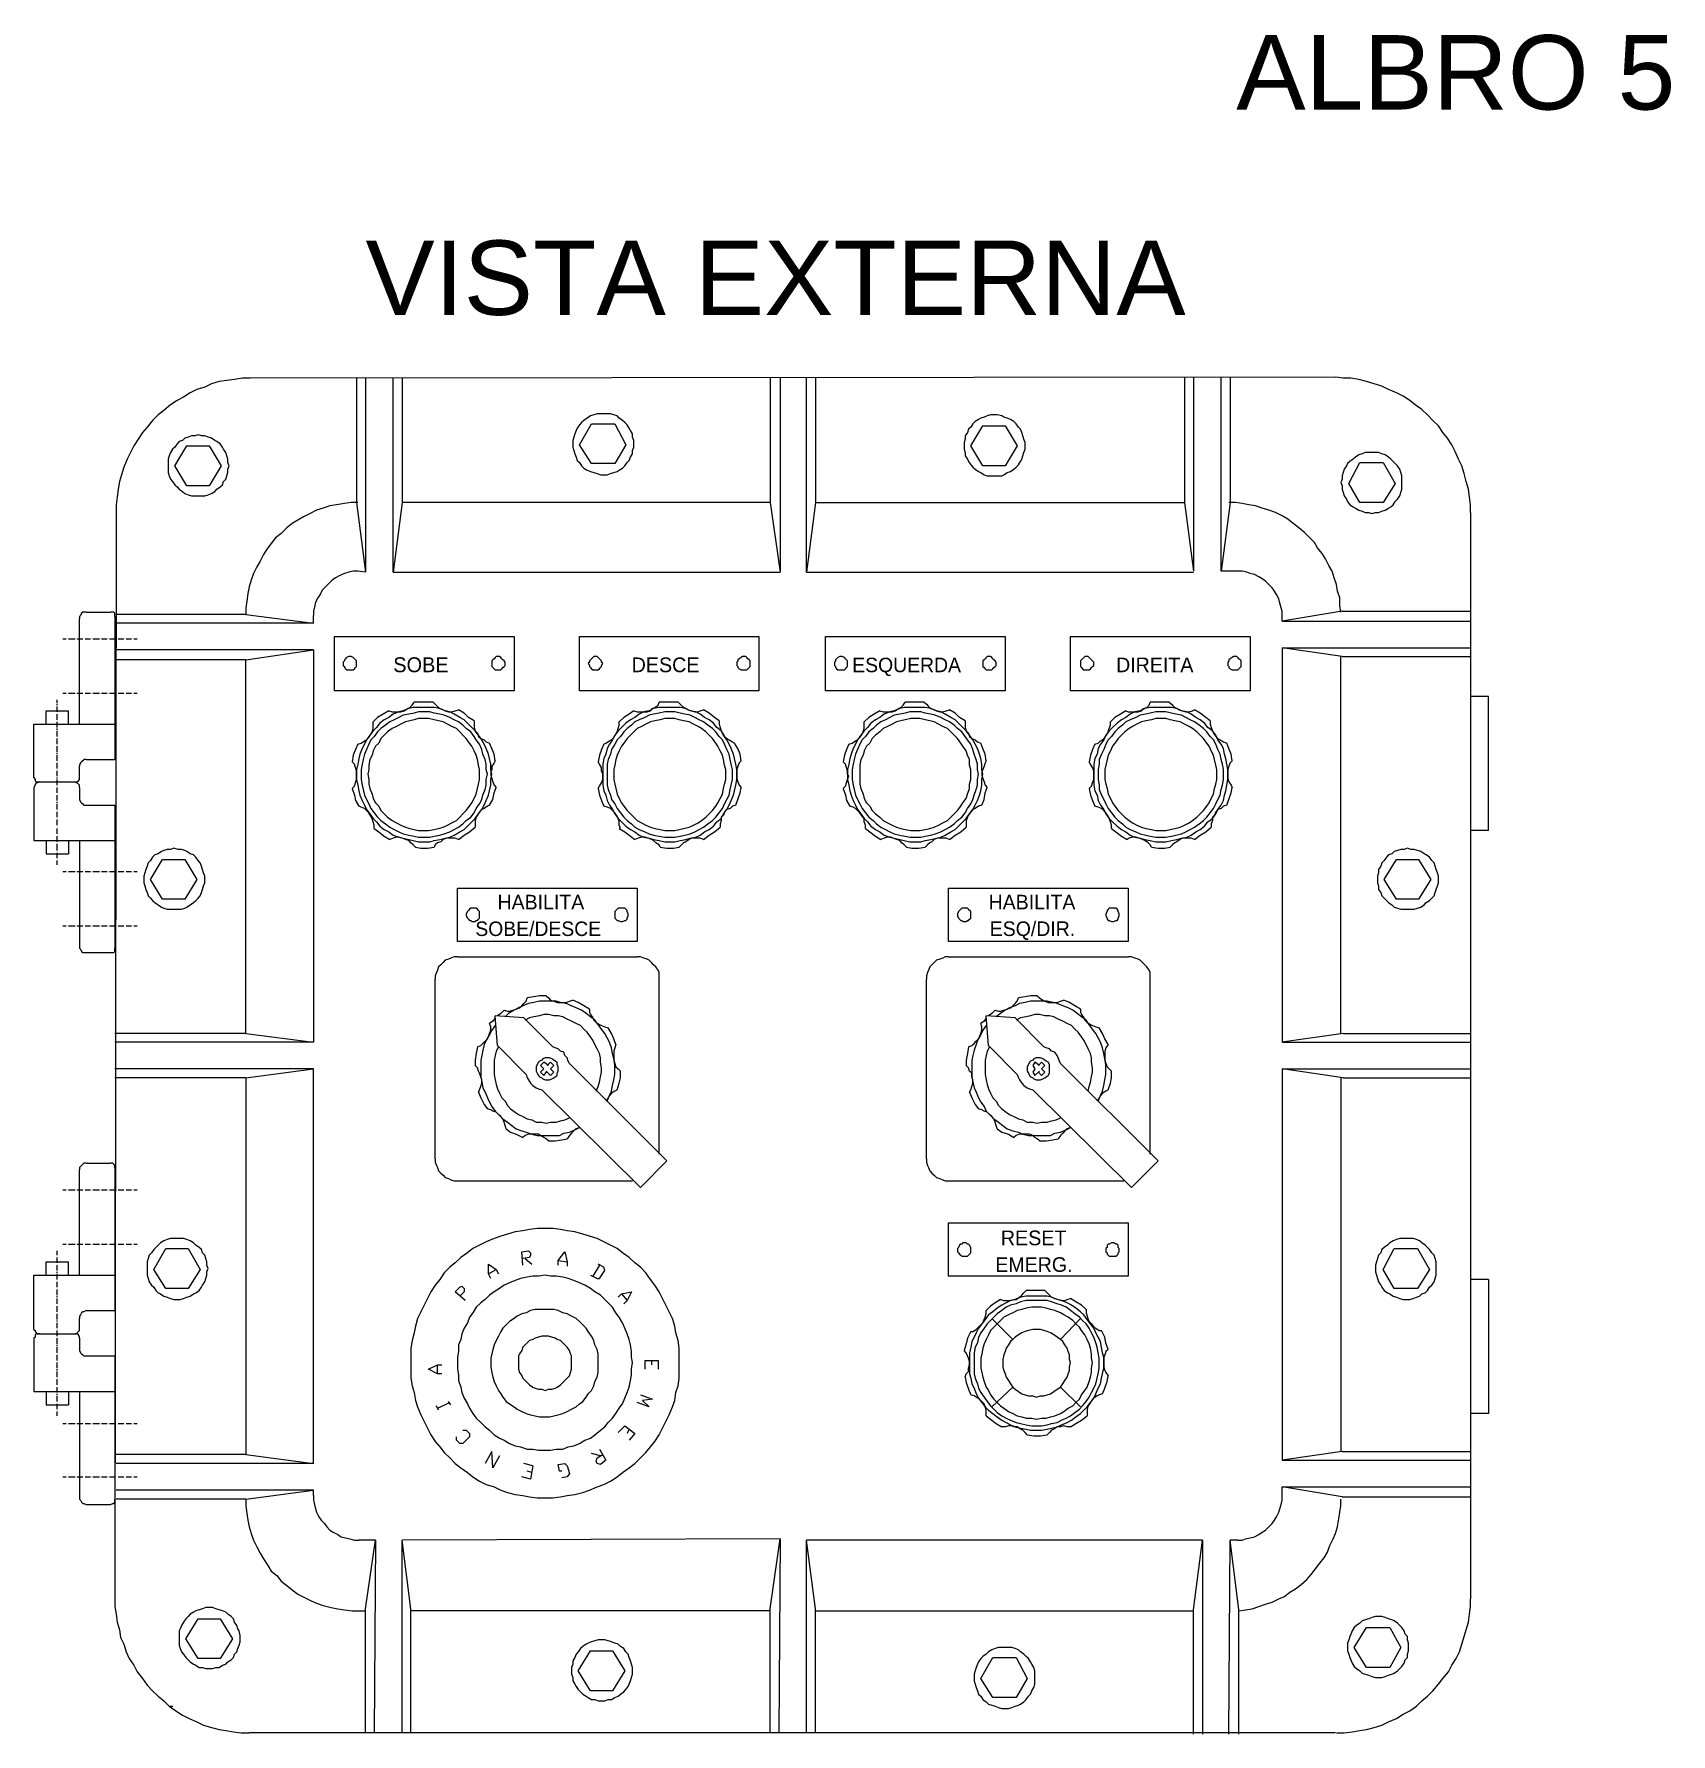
# Model space of a CAD drawing. Header units: millimetres. Extents: x -72 to 2978, y -1067 to 2817.
# Drawn here: x -36.3 to 403.6, y -7.4 to 449.5 of the extents above; entities that cross this region are included whole.
import ezdxf

# ---------------------------------------------------------------- set-up
doc = ezdxf.new("R2010")
doc.units = ezdxf.units.MM
doc.styles.add('CIDFont+F1$001H0', font='')
doc.styles.get("Standard").update_dxf_attribs({"font": 'arial.ttf'})
doc.styles.get('CIDFont+F1$001H0').set_extended_font_data('CIDFont+F1')

msp = doc.modelspace()

# ---------------------------------------------------------------- texts
at = {"color": 7, "true_color": 0x000007, "style": 'CIDFont+F1$001H0'}
for s, height, p in [('SOBE', 4.004, (60.21, 277.93)), ('DESCE', 3.958, (124.27, 277.93)), ('ESQUERDA', 3.894, (183.56, 277.93)), ('DIREITA', 3.939, (254.47, 277.93)), ('HABILITA', 3.923, (88.22, 214.18)), ('HABILITA', 3.923, (220.21, 214.18)), ('SOBE/DESCE', 3.888, (82.26, 207.03)), ('ESQ/DIR.', 3.915, (220.51, 207.03)), ('RESET', 3.963, (223.49, 123.91)), ('EMERG.', 3.936, (222, 116.76))]:
    msp.add_text(s, height=height, dxfattribs=at).set_placement(p)
at = {"color": 6, "char_height": 20, "attachment_point": 1}
for s, width, insert in [('{\\C256;ALBRO 5}', 175.862, (286.78, 449.16)), ('{\\C256;VISTA EXTERNA}', 227.5814, (52.73, 393.95))]:
    msp.add_mtext_dynamic_manual_height_columns(s, width=width, gutter_width=12.5, heights=[0], dxfattribs=dict(at, insert=insert))

# ---------------------------------------------------------------- linework, layer by layer
at = {"color": 7, "linetype": 'Continuous', "lineweight": 15, "true_color": 0x000007}
for p, q in [((313.42, 357.22), (21.75, 356.92)), ((50.35, 356.92), (50.35, 323.55)), ((52.73, 356.92), (52.73, 304.78)), ((60.18, 304.78), (60.18, 356.92)), ((62.56, 356.92), (62.56, 323.55)), ((161.48, 356.92), (161.48, 323.55)), ((164.16, 356.92), (164.16, 304.78)), ((171.31, 304.78), (171.31, 356.92)), ((173.69, 356.92), (173.69, 323.55)), ((272.9, 357.22), (272.9, 323.55)), ((275.29, 357.22), (275.29, 305.08)), ((282.73, 305.08), (282.73, 357.22)), ((285.12, 357.22), (285.12, 323.55)), ((110.23, 339.04), (113.51, 344.7)), ((113.51, 344.7), (119.77, 344.7)), ((119.77, 344.7), (122.75, 339.04)), ((215.4, 338.74), (218.68, 344.11)), ((218.68, 344.11), (224.64, 344.11)), ((224.64, 344.11), (227.91, 338.74)), ((1.49, 333.38), (4.77, 338.74)), ((4.77, 338.74), (10.73, 338.74)), ((10.73, 338.74), (14, 333.38)), ((113.51, 333.98), (110.23, 339.04)), ((122.75, 339.04), (119.77, 333.98)), ((218.68, 333.38), (215.4, 338.74)), ((227.91, 338.74), (224.64, 333.38)), ((119.77, 333.98), (113.51, 333.98)), ((317, 328.61), (319.97, 334.28)), ((319.97, 334.28), (326.23, 334.28)), ((326.23, 334.28), (329.51, 328.61)), ((4.77, 328.02), (1.49, 333.38)), ((14, 333.38), (10.73, 328.02)), ((224.64, 333.38), (218.68, 333.38)), ((10.73, 328.02), (4.77, 328.02)), ((319.97, 323.55), (317, 328.61)), ((329.51, 328.61), (326.23, 323.55)), ((-14.3, 320.87), (-14.6, 28.9)), ((50.35, 323.55), (52.73, 304.78)), ((62.56, 323.55), (60.18, 304.78)), ((161.48, 323.55), (62.56, 323.55)), ((161.48, 323.55), (164.16, 304.78)), ((173.69, 323.55), (171.31, 304.78)), ((173.69, 323.55), (272.9, 323.55)), ((272.9, 323.55), (275.29, 305.08)), ((285.12, 323.55), (282.73, 305.08)), ((326.23, 323.55), (319.97, 323.55)), ((349.77, 320.87), (349.77, 28.9)), ((52.73, 304.78), (50.65, 305.08)), ((60.18, 304.78), (164.16, 304.78)), ((171.31, 304.78), (275.29, 304.78)), ((287.2, 305.08), (282.73, 305.08)), ((20.56, 293.46), (-14.3, 293.46)), ((20.56, 293.46), (38.73, 291.08)), ((38.73, 291.08), (38.73, 293.16)), ((315.21, 294.35), (299.12, 291.67)), ((299.12, 291.67), (299.12, 293.16)), ((315.21, 294.35), (349.77, 294.35)), ((38.73, 291.08), (-14.3, 291.08)), ((299.12, 291.67), (349.77, 291.67)), ((38.73, 283.93), (-14.3, 283.93)), ((20.56, 281.24), (38.73, 283.93)), ((38.73, 283.93), (38.73, 178.46)), ((299.12, 284.52), (299.12, 178.46)), ((315.21, 282.14), (299.12, 284.52)), ((299.12, 284.52), (349.77, 284.52)), ((20.56, 281.24), (-14.3, 281.24)), ((20.56, 180.84), (20.56, 281.24)), ((314.91, 180.84), (314.91, 282.14)), ((315.21, 282.14), (349.77, 282.14)), ((354.53, 271.41), (349.77, 271.41)), ((354.53, 235.36), (354.53, 271.41)), ((354.53, 235.36), (349.77, 235.36)), ((-5.06, 222.25), (-1.79, 227.62)), ((-1.79, 227.62), (4.17, 227.62)), ((4.17, 227.62), (7.45, 222.25)), ((326.53, 222.25), (329.81, 227.62)), ((329.81, 227.62), (335.76, 227.62)), ((335.76, 227.62), (339.04, 222.25)), ((-1.79, 216.89), (-5.06, 222.25)), ((7.45, 222.25), (4.17, 216.89)), ((329.81, 216.89), (326.53, 222.25)), ((339.04, 222.25), (335.76, 216.89)), ((4.17, 216.89), (-1.79, 216.89)), ((335.76, 216.89), (329.81, 216.89)), ((77.46, 201.4), (125.73, 201.4)), ((209.44, 201.4), (257.71, 201.4)), ((71.5, 147.18), (71.5, 195.44)), ((131.68, 148.37), (131.68, 195.44)), ((203.48, 147.18), (203.48, 195.44)), ((263.67, 148.37), (263.67, 195.44)), ((95.34, 185.01), (87.59, 185.61)), ((88.19, 177.57), (87.59, 185.61)), ((95.34, 185.01), (103.08, 177.27)), ((227.32, 185.01), (219.57, 185.61)), ((220.17, 177.57), (219.57, 185.61)), ((227.32, 185.01), (235.07, 177.27)), ((20.56, 180.84), (-14.6, 180.84)), ((38.73, 178.46), (-14.6, 178.46)), ((20.56, 180.84), (38.73, 178.46)), ((315.51, 180.84), (299.12, 178.46)), ((299.12, 178.46), (349.77, 178.46)), ((315.51, 180.84), (349.77, 180.84)), ((95.93, 169.82), (88.19, 177.57)), ((227.91, 169.82), (220.17, 177.57)), ((38.73, 171.31), (-14.6, 171.31)), ((20.56, 168.93), (38.73, 171.31)), ((38.73, 65.25), (38.73, 171.31)), ((107.55, 172.8), (133.77, 146.58)), ((239.53, 172.8), (265.75, 146.58)), ((299.12, 171.31), (299.12, 66.14)), ((315.51, 168.93), (299.12, 171.31)), ((299.12, 171.31), (349.77, 171.31)), ((20.56, 168.93), (-14.6, 168.93)), ((20.56, 168.93), (20.56, 67.63)), ((126.62, 139.43), (100.1, 165.65)), ((258.6, 139.43), (232.09, 165.65)), ((314.91, 168.93), (314.91, 68.52)), ((315.51, 168.93), (349.77, 168.93)), ((133.77, 146.58), (126.62, 139.43)), ((265.75, 146.58), (258.6, 139.43)), ((77.46, 141.22), (124.53, 141.22)), ((209.44, 141.22), (256.52, 141.22)), ((-4.17, 117.38), (-0.89, 123.04)), ((-0.89, 123.04), (5.06, 123.04)), ((5.06, 123.04), (8.34, 117.38)), ((326.23, 117.38), (329.21, 123.04)), ((329.21, 123.04), (335.47, 123.04)), ((335.47, 123.04), (338.74, 117.38)), ((-0.89, 112.32), (-4.17, 117.38)), ((8.34, 117.38), (5.06, 112.32)), ((329.21, 112.32), (326.23, 117.38)), ((338.74, 117.38), (335.47, 112.32)), ((354.53, 114.7), (349.77, 114.7)), ((354.53, 114.7), (354.53, 78.65)), ((5.06, 112.32), (-0.89, 112.32)), ((335.47, 112.32), (329.21, 112.32)), ((354.53, 78.65), (349.77, 78.65)), ((20.56, 67.63), (-14.3, 67.63)), ((38.73, 65.25), (-14.3, 65.25)), ((20.56, 67.63), (38.73, 65.25)), ((315.21, 68.52), (299.12, 66.14)), ((299.12, 66.14), (349.77, 66.14)), ((315.21, 68.52), (349.77, 68.52)), ((38.73, 58.1), (-14.3, 58.1)), ((20.56, 55.71), (-14.3, 55.71)), ((20.56, 55.71), (38.73, 58.1)), ((38.73, 56.61), (38.73, 58.1)), ((315.21, 56.31), (299.12, 58.99)), ((299.12, 58.99), (349.77, 58.99)), ((299.12, 56.61), (299.12, 58.99)), ((315.21, 56.31), (349.77, 56.31)), ((55.41, 44.69), (50.95, 44.69)), ((52.73, 26.22), (55.41, 44.69)), ((55.41, 44.69), (55.12, -7.15)), ((164.16, 44.99), (62.56, 44.69)), ((62.56, -7.15), (62.56, 44.69)), ((64.95, 26.22), (62.56, 44.69)), ((161.48, 26.22), (164.16, 44.99)), ((164.16, 44.99), (163.86, -7.15)), ((277.67, 44.69), (171.31, 44.69)), ((171.31, -7.15), (171.31, 44.69)), ((173.69, 26.22), (171.31, 44.69)), ((275.29, 25.92), (277.67, 44.69)), ((277.67, 44.69), (277.67, -7.45)), ((284.82, -7.45), (285.12, 44.69)), ((287.5, 25.92), (285.12, 44.69)), ((287.2, 44.69), (285.12, 44.69)), ((4.47, 18.17), (7.75, 23.54)), ((7.75, 23.54), (13.7, 23.54)), ((13.7, 23.54), (16.98, 18.17)), ((52.73, -7.15), (52.73, 26.22)), ((64.95, -7.15), (64.95, 26.22)), ((161.48, 25.62), (64.95, 25.62)), ((161.48, -7.15), (161.48, 26.22)), ((173.69, -7.15), (173.69, 26.22)), ((173.69, 25.62), (275.29, 25.62)), ((275.29, -7.45), (275.29, 25.92)), ((287.5, -7.45), (287.5, 25.92)), ((318.48, 15.79), (321.76, 21.15)), ((321.76, 21.15), (328.02, 21.15)), ((328.02, 21.15), (331, 15.79)), ((7.75, 12.81), (4.47, 18.17)), ((16.98, 18.17), (13.7, 12.81)), ((109.94, 9.53), (113.21, 14.9)), ((113.21, 14.9), (119.17, 14.9)), ((119.17, 14.9), (122.45, 9.53)), ((321.76, 10.43), (318.48, 15.79)), ((331, 15.79), (328.02, 10.43)), ((13.7, 12.81), (7.75, 12.81)), ((113.21, 4.17), (109.94, 9.53)), ((122.45, 9.53), (119.17, 4.17)), ((218.08, 7.45), (221.36, 13.11)), ((221.36, 13.11), (227.62, 13.11)), ((227.62, 13.11), (230.6, 7.45)), ((328.02, 10.43), (321.76, 10.43)), ((221.36, 2.38), (218.08, 7.45)), ((230.6, 7.45), (227.62, 2.38)), ((119.17, 4.17), (113.21, 4.17)), ((227.62, 2.38), (221.36, 2.38)), ((313.42, -7.15), (21.45, -7.15))]:
    msp.add_line(p, q, dxfattribs=at)
at = {"color": 7, "linetype": 'Continuous', "lineweight": 25, "true_color": 0x000007}
for p, q in [((-22.34, 294.05), (-15.79, 294.05)), ((-14.6, 292.86), (-14.6, 254.43)), ((-24.13, 263.96), (-24.13, 292.27)), ((-28.6, 286.9), (-27.71, 286.9)), ((-27.41, 286.9), (-27.41, 286.9)), ((-27.11, 286.9), (-25.32, 286.9)), ((-25.03, 286.9), (-25.03, 286.9)), ((-24.73, 286.9), (-23.24, 286.9)), ((-22.94, 286.9), (-22.94, 286.9)), ((-22.64, 286.9), (-21.15, 286.9)), ((-20.85, 286.9), (-20.85, 286.9)), ((-20.56, 286.9), (-18.77, 286.9)), ((-18.47, 286.9), (-18.47, 286.9)), ((-18.17, 286.9), (-16.68, 286.9)), ((-16.39, 286.9), (-16.39, 286.9)), ((-16.09, 286.9), (-14.6, 286.9)), ((-14.3, 286.9), (-14.3, 286.9)), ((-13.7, 286.9), (-12.22, 286.9)), ((-11.92, 286.9), (-11.92, 286.9)), ((-11.62, 286.9), (-10.13, 286.9)), ((-9.83, 286.9), (-9.83, 286.9)), ((-9.53, 286.9), (-8.64, 286.9)), ((-30.09, 269.62), (-30.09, 270.52)), ((-28.6, 272.31), (-27.71, 272.31)), ((-27.41, 272.31), (-27.41, 272.31)), ((-27.11, 272.31), (-25.32, 272.31)), ((-25.03, 272.31), (-25.03, 272.31)), ((-24.73, 272.31), (-23.24, 272.31)), ((-22.94, 272.31), (-22.94, 272.31)), ((-22.64, 272.31), (-21.15, 272.31)), ((-20.85, 272.31), (-20.85, 272.31)), ((-20.56, 272.31), (-18.77, 272.31)), ((-18.47, 272.31), (-18.47, 272.31)), ((-18.17, 272.31), (-16.68, 272.31)), ((-16.39, 272.31), (-16.39, 272.31)), ((-16.09, 272.31), (-14.6, 272.31)), ((-14.3, 272.31), (-14.3, 272.31)), ((-13.7, 272.31), (-12.22, 272.31)), ((-11.92, 272.31), (-11.92, 272.31)), ((-11.62, 272.31), (-10.13, 272.31)), ((-9.83, 272.31), (-9.83, 272.31)), ((-9.53, 272.31), (-8.64, 272.31)), ((-33.07, 267.54), (-27.11, 267.54)), ((-33.07, 263.96), (-33.07, 267.54)), ((-30.09, 269.03), (-30.09, 269.33)), ((-30.09, 267.24), (-30.09, 268.73)), ((-30.09, 266.94), (-30.09, 266.94)), ((-30.09, 265.16), (-30.09, 266.65)), ((-27.11, 263.96), (-27.11, 267.54)), ((-36.35, 263.96), (-14.6, 263.96)), ((-36.35, 249.66), (-36.35, 263.96)), ((-30.09, 264.86), (-30.09, 264.86)), ((-30.09, 263.07), (-30.09, 264.56)), ((-30.09, 262.47), (-30.09, 262.77)), ((-30.09, 260.69), (-30.09, 262.18)), ((-30.09, 260.39), (-30.09, 260.39)), ((-30.09, 258.6), (-30.09, 260.09)), ((-30.09, 258.3), (-30.09, 258.3)), ((-30.09, 256.52), (-30.09, 258.01)), ((-30.09, 255.92), (-30.09, 256.22)), ((-30.09, 254.13), (-30.09, 255.62)), ((-30.09, 253.83), (-30.09, 253.83)), ((-30.09, 252.05), (-30.09, 253.54)), ((-30.09, 251.75), (-30.09, 251.75)), ((-30.09, 249.96), (-30.09, 251.45)), ((-24.13, 249.66), (-24.13, 252.64)), ((-22.34, 254.43), (-14.6, 254.43)), ((-36.35, 246.98), (-36.35, 232.68)), ((-34.86, 248.47), (-25.32, 248.47)), ((-30.09, 249.37), (-30.09, 249.66)), ((-30.09, 247.58), (-30.09, 249.07)), ((-30.09, 247.28), (-30.09, 247.28)), ((-30.09, 245.49), (-30.09, 246.98)), ((-24.13, 246.98), (-24.13, 244)), ((-30.09, 245.19), (-30.09, 245.19)), ((-30.09, 243.41), (-30.09, 244.9)), ((-30.09, 242.81), (-30.09, 243.11)), ((-30.09, 241.02), (-30.09, 242.51)), ((-22.34, 242.22), (-14.6, 242.22)), ((-14.6, 242.22), (-14.6, 203.78)), ((-30.09, 240.73), (-30.09, 240.73)), ((-30.09, 238.94), (-30.09, 240.43)), ((-30.09, 238.64), (-30.09, 238.64)), ((-30.09, 236.85), (-30.09, 238.34)), ((-30.09, 236.26), (-30.09, 236.26)), ((-30.09, 234.47), (-30.09, 235.96)), ((-30.09, 234.17), (-30.09, 234.17)), ((-30.09, 232.38), (-30.09, 233.87)), ((-36.35, 232.68), (-14.6, 232.68)), ((-33.07, 232.68), (-33.07, 229.11)), ((-33.07, 229.11), (-27.11, 229.11)), ((-30.09, 232.09), (-30.09, 232.09)), ((-30.09, 230), (-30.09, 231.79)), ((-30.09, 229.7), (-30.09, 229.7)), ((-30.09, 227.91), (-30.09, 229.4)), ((-27.11, 232.68), (-27.11, 229.11)), ((-24.13, 232.68), (-24.13, 204.38)), ((-30.09, 227.62), (-30.09, 227.62)), ((-30.09, 226.13), (-30.09, 227.32)), ((-28.6, 224.34), (-27.71, 224.34)), ((-27.41, 224.34), (-27.41, 224.34)), ((-27.11, 224.34), (-25.32, 224.34)), ((-25.03, 224.34), (-25.03, 224.34)), ((-24.73, 224.34), (-23.24, 224.34)), ((-22.94, 224.34), (-22.94, 224.34)), ((-22.64, 224.34), (-21.15, 224.34)), ((-20.85, 224.34), (-20.85, 224.34)), ((-20.56, 224.34), (-18.77, 224.34)), ((-18.47, 224.34), (-18.47, 224.34)), ((-18.17, 224.34), (-16.68, 224.34)), ((-16.39, 224.34), (-16.39, 224.34)), ((-16.09, 224.34), (-14.6, 224.34)), ((-14.3, 224.34), (-14.3, 224.34)), ((-13.7, 224.34), (-12.22, 224.34)), ((-11.92, 224.34), (-11.92, 224.34)), ((-11.62, 224.34), (-10.13, 224.34)), ((-9.83, 224.34), (-9.83, 224.34)), ((-9.53, 224.34), (-8.64, 224.34)), ((-28.6, 209.74), (-27.71, 209.74)), ((-27.41, 209.74), (-27.41, 209.74)), ((-27.11, 209.74), (-25.32, 209.74)), ((-25.03, 209.74), (-25.03, 209.74)), ((-24.73, 209.74), (-23.24, 209.74)), ((-22.94, 209.74), (-22.94, 209.74)), ((-22.64, 209.74), (-21.15, 209.74)), ((-20.85, 209.74), (-20.85, 209.74)), ((-20.56, 209.74), (-18.77, 209.74)), ((-18.47, 209.74), (-18.47, 209.74)), ((-18.17, 209.74), (-16.68, 209.74)), ((-16.39, 209.74), (-16.39, 209.74)), ((-16.09, 209.74), (-14.6, 209.74)), ((-14.3, 209.74), (-14.3, 209.74)), ((-13.7, 209.74), (-12.22, 209.74)), ((-11.92, 209.74), (-11.92, 209.74)), ((-11.62, 209.74), (-10.13, 209.74)), ((-9.83, 209.74), (-9.83, 209.74)), ((-9.53, 209.74), (-8.64, 209.74)), ((-22.34, 202.59), (-15.79, 202.59)), ((-24.13, 115.89), (-24.13, 144.2)), ((-22.34, 145.98), (-15.79, 145.98)), ((-14.6, 144.79), (-14.6, 106.36)), ((-28.6, 138.83), (-27.71, 138.83)), ((-27.41, 138.83), (-27.41, 138.83)), ((-27.11, 138.83), (-25.32, 138.83)), ((-25.03, 138.83), (-25.03, 138.83)), ((-24.73, 138.83), (-23.24, 138.83)), ((-22.94, 138.83), (-22.94, 138.83)), ((-22.64, 138.83), (-21.15, 138.83)), ((-20.85, 138.83), (-20.85, 138.83)), ((-20.56, 138.83), (-18.77, 138.83)), ((-18.47, 138.83), (-18.47, 138.83)), ((-18.17, 138.83), (-16.68, 138.83)), ((-16.39, 138.83), (-16.39, 138.83)), ((-16.09, 138.83), (-14.6, 138.83)), ((-14.3, 138.83), (-14.3, 138.83)), ((-13.7, 138.83), (-12.22, 138.83)), ((-11.92, 138.83), (-11.92, 138.83)), ((-11.62, 138.83), (-10.13, 138.83)), ((-9.83, 138.83), (-9.83, 138.83)), ((-9.53, 138.83), (-8.64, 138.83)), ((-28.6, 124.24), (-27.71, 124.24)), ((-27.41, 124.24), (-27.41, 124.24)), ((-27.11, 124.24), (-25.32, 124.24)), ((-25.03, 124.24), (-25.03, 124.24)), ((-24.73, 124.24), (-23.24, 124.24)), ((-22.94, 124.24), (-22.94, 124.24)), ((-22.64, 124.24), (-21.15, 124.24)), ((-20.85, 124.24), (-20.85, 124.24)), ((-20.56, 124.24), (-18.77, 124.24)), ((-18.47, 124.24), (-18.47, 124.24)), ((-18.17, 124.24), (-16.68, 124.24)), ((-16.39, 124.24), (-16.39, 124.24)), ((-16.09, 124.24), (-14.6, 124.24)), ((-14.3, 124.24), (-14.3, 124.24)), ((-13.7, 124.24), (-12.22, 124.24)), ((-11.92, 124.24), (-11.92, 124.24)), ((-11.62, 124.24), (-10.13, 124.24)), ((-9.83, 124.24), (-9.83, 124.24)), ((-9.53, 124.24), (-8.64, 124.24)), ((-33.07, 119.47), (-27.11, 119.47)), ((-33.07, 115.89), (-33.07, 119.47)), ((-30.09, 121.26), (-30.09, 122.45)), ((-30.09, 120.96), (-30.09, 120.96)), ((-30.09, 119.17), (-30.09, 120.66)), ((-30.09, 118.87), (-30.09, 118.87)), ((-27.11, 115.89), (-27.11, 119.47)), ((95.63, 120.36), (97.42, 118.87)), ((104.57, 119.77), (106.96, 119.47)), ((-36.35, 115.89), (-14.6, 115.89)), ((-36.35, 101.3), (-36.35, 115.89)), ((-30.09, 117.09), (-30.09, 118.58)), ((-30.09, 116.49), (-30.09, 116.79)), ((-30.09, 114.7), (-30.09, 116.19)), ((-30.09, 114.4), (-30.09, 114.4)), ((85.8, 116.19), (87.89, 117.38)), ((115.6, 118.58), (113.81, 115.6)), ((-30.09, 112.62), (-30.09, 114.11)), ((-30.09, 112.32), (-30.09, 112.32)), ((-30.09, 110.53), (-30.09, 112.02)), ((-30.09, 109.94), (-30.09, 110.23)), ((121.55, 110.83), (123.04, 109.04)), ((-30.09, 108.15), (-30.09, 109.64)), ((-30.09, 107.85), (-30.09, 107.85)), ((-30.09, 106.06), (-30.09, 107.55)), ((-30.09, 105.76), (-30.09, 105.76)), ((-30.09, 103.98), (-30.09, 105.47)), ((-22.34, 106.36), (-14.6, 106.36)), ((-30.09, 103.38), (-30.09, 103.68)), ((-30.09, 101.59), (-30.09, 103.08)), ((-30.09, 101.3), (-30.09, 101.3)), ((-30.09, 99.51), (-30.09, 101)), ((-24.13, 101.3), (-24.13, 104.27)), ((-36.35, 98.91), (-36.35, 84.61)), ((-34.86, 100.1), (-25.32, 100.1)), ((-30.09, 99.21), (-30.09, 99.21)), ((-30.09, 97.42), (-30.09, 98.91)), ((-30.09, 96.83), (-30.09, 97.12)), ((-30.09, 95.04), (-30.09, 96.53)), ((-24.13, 98.91), (-24.13, 95.93)), ((-30.09, 94.74), (-30.09, 94.74)), ((-30.09, 92.95), (-30.09, 94.44)), ((-30.09, 92.66), (-30.09, 92.66)), ((-30.09, 90.87), (-30.09, 92.36)), ((-22.34, 94.15), (-14.6, 94.15)), ((-14.6, 94.15), (-14.6, 55.71)), ((72.1, 89.38), (72.1, 91.76)), ((127.81, 92.95), (127.81, 90.57)), ((129.6, 92.95), (129.6, 91.76)), ((-30.09, 90.27), (-30.09, 90.57)), ((-30.09, 88.48), (-30.09, 89.97)), ((-30.09, 88.19), (-30.09, 88.19)), ((-30.09, 86.4), (-30.09, 87.89)), ((-36.35, 84.61), (-14.6, 84.61)), ((-33.07, 84.61), (-33.07, 81.04)), ((-30.09, 86.1), (-30.09, 86.1)), ((-30.09, 84.31), (-30.09, 85.8)), ((-30.09, 83.72), (-30.09, 84.02)), ((-30.09, 81.93), (-30.09, 83.42)), ((-27.11, 84.61), (-27.11, 81.04)), ((-24.13, 84.61), (-24.13, 56.31)), ((-33.07, 81.04), (-27.11, 81.04)), ((-30.09, 81.63), (-30.09, 81.63)), ((-30.09, 79.84), (-30.09, 81.33)), ((-30.09, 79.55), (-30.09, 79.55)), ((-30.09, 78.06), (-30.09, 79.25)), ((72.4, 79.55), (71.8, 80.74)), ((72.1, 80.14), (75.38, 81.63)), ((75.67, 81.04), (75.08, 81.93)), ((-28.6, 75.97), (-27.71, 75.97)), ((-27.41, 75.97), (-27.41, 75.97)), ((-27.11, 75.97), (-25.32, 75.97)), ((-25.03, 75.97), (-25.03, 75.97)), ((-24.73, 75.97), (-23.24, 75.97)), ((-22.94, 75.97), (-22.94, 75.97)), ((-22.64, 75.97), (-21.15, 75.97)), ((-20.85, 75.97), (-20.85, 75.97)), ((-20.56, 75.97), (-18.77, 75.97)), ((-18.47, 75.97), (-18.47, 75.97)), ((-18.17, 75.97), (-16.68, 75.97)), ((-16.39, 75.97), (-16.39, 75.97)), ((-16.09, 75.97), (-14.6, 75.97)), ((-14.3, 75.97), (-14.3, 75.97)), ((-13.7, 75.97), (-12.22, 75.97)), ((-11.92, 75.97), (-11.92, 75.97)), ((-11.62, 75.97), (-10.13, 75.97)), ((-9.83, 75.97), (-9.83, 75.97)), ((-9.53, 75.97), (-8.64, 75.97)), ((122.45, 75.38), (120.66, 73.59)), ((123.64, 74.48), (123.04, 73.29)), ((97.72, 64.65), (95.34, 65.25)), ((115.89, 67.33), (113.51, 67.93)), ((-28.6, 61.67), (-27.71, 61.67)), ((-27.41, 61.67), (-27.41, 61.67)), ((-27.11, 61.67), (-25.32, 61.67)), ((-25.03, 61.67), (-25.03, 61.67)), ((-24.73, 61.67), (-23.24, 61.67)), ((-22.94, 61.67), (-22.94, 61.67)), ((-22.64, 61.67), (-21.15, 61.67)), ((-20.85, 61.67), (-20.85, 61.67)), ((-20.56, 61.67), (-18.77, 61.67)), ((-18.47, 61.67), (-18.47, 61.67)), ((-18.17, 61.67), (-16.68, 61.67)), ((-16.39, 61.67), (-16.39, 61.67)), ((-16.09, 61.67), (-14.6, 61.67)), ((-14.3, 61.67), (-14.3, 61.67)), ((-13.7, 61.67), (-12.22, 61.67)), ((-11.92, 61.67), (-11.92, 61.67)), ((-11.62, 61.67), (-10.13, 61.67)), ((-9.83, 61.67), (-9.83, 61.67)), ((-9.53, 61.67), (-8.64, 61.67)), ((97.42, 62.86), (96.23, 63.16)), ((-22.34, 54.22), (-15.79, 54.22))]:
    msp.add_line(p, q, dxfattribs=at)
at = {"color": 152, "linetype": 'Continuous', "lineweight": 15, "true_color": 0x1154e4}
for p, q in [((226.72, 98.61), (221.06, 104.27)), ((239.53, 98.61), (244.9, 104.27)), ((221.06, 80.44), (226.72, 85.8)), ((244.9, 80.44), (239.53, 85.8))]:
    msp.add_line(p, q, dxfattribs=at)
at = {"color": 7, "linetype": 'Continuous', "lineweight": 15, "true_color": 0x000007}
for points in [[(21.75, 356.92), (19.66, 356.92), (17.58, 356.62), (15.49, 356.32), (13.41, 356.02), (11.32, 355.43), (9.53, 354.53), (7.45, 353.94), (5.66, 353.04), (3.87, 351.85), (2.09, 350.96), (0.3, 349.77), (-1.49, 348.28), (-2.98, 347.09), (-4.47, 345.6), (-5.96, 343.81), (-7.15, 342.32), (-8.34, 340.53), (-9.53, 338.74), (-10.43, 336.96), (-11.32, 335.17), (-12.22, 333.08), (-12.81, 331), (-13.41, 329.21), (-13.7, 327.12), (-14, 325.04), (-14.3, 322.95), (-14.3, 320.87)], [(349.77, 320.87), (349.77, 322.95), (349.47, 325.04), (349.17, 327.12), (348.58, 329.21), (347.98, 331.3), (347.38, 333.38), (346.49, 335.17), (345.6, 337.25), (344.7, 339.04), (343.51, 340.83), (342.32, 342.32), (341.13, 344.11), (339.64, 345.6), (338.15, 347.09), (336.66, 348.58), (334.87, 349.77), (333.38, 350.96), (331.59, 352.15), (329.81, 353.04), (327.72, 353.94), (325.93, 354.83), (323.85, 355.43), (321.76, 356.02), (319.68, 356.62), (317.59, 356.92), (315.51, 356.92), (313.42, 357.22)], [(50.65, 323.55), (48.86, 323.55), (47.07, 323.25), (44.99, 322.95), (43.2, 322.66), (41.41, 322.06), (39.62, 321.46), (37.84, 320.57), (36.05, 319.68), (34.56, 318.78), (33.07, 317.89), (31.58, 316.7), (30.09, 315.21), (28.6, 314.02), (27.41, 312.53), (26.22, 311.04), (25.32, 309.55), (24.43, 307.76), (23.54, 306.27), (22.64, 304.48), (22.05, 302.69), (21.45, 300.91), (21.15, 299.12), (20.85, 297.03), (20.56, 295.25), (20.56, 293.46)], [(314.91, 294.05), (314.61, 295.84), (314.61, 297.93), (314.02, 299.72), (313.72, 301.5), (313.12, 303.29), (312.53, 305.08), (311.63, 306.57), (310.74, 308.36), (309.85, 309.85), (308.65, 311.33), (307.76, 312.82), (306.27, 314.31), (305.08, 315.51), (303.59, 316.7), (302.1, 317.89), (300.61, 319.08), (299.12, 319.97), (297.33, 320.87), (295.54, 321.46), (293.76, 322.06), (291.97, 322.66), (290.18, 322.95), (288.39, 323.25), (286.61, 323.55), (284.82, 323.55)], [(50.65, 305.08), (49.46, 305.08), (48.26, 304.78), (47.07, 304.48), (45.88, 303.89), (44.69, 303.29), (43.8, 302.69), (42.9, 301.8), (42.01, 300.91), (41.11, 300.01), (40.52, 298.82), (39.92, 297.93), (39.33, 296.74), (39.03, 295.54), (38.73, 294.35), (38.73, 293.16)], [(299.12, 293.16), (299.12, 294.35), (298.82, 295.25), (298.52, 296.44), (298.23, 297.63), (297.63, 298.82), (297.03, 299.72), (296.44, 300.61), (295.54, 301.5), (294.65, 302.4), (293.76, 302.99), (292.86, 303.59), (291.67, 304.18), (290.48, 304.48), (289.59, 304.78), (288.39, 305.08), (287.2, 305.08)], [(58.99, 267.54), (59.88, 267.24), (60.78, 267.24), (61.37, 267.24), (62.27, 267.24), (63.16, 267.54), (64.05, 268.14), (64.65, 268.43), (65.25, 269.03), (65.84, 269.92)], [(70.91, 269.92), (69.12, 269.92), (67.33, 269.92), (65.84, 269.92)], [(70.91, 269.92), (71.5, 269.33), (72.1, 268.73), (72.69, 268.14), (73.59, 267.84), (74.18, 267.54), (75.08, 267.24), (75.97, 267.24), (76.87, 267.54), (77.76, 267.84)], [(124.83, 267.54), (125.73, 267.24), (126.62, 267.24), (127.51, 267.24), (128.41, 267.24), (129.3, 267.54), (129.9, 268.14), (130.49, 268.43), (131.39, 269.03), (131.68, 269.92)], [(136.75, 269.92), (135.26, 269.92), (133.47, 269.92), (131.68, 269.92)], [(136.75, 269.92), (137.34, 269.33), (137.94, 268.73), (138.83, 268.14), (139.43, 267.84), (140.32, 267.54), (141.22, 267.24), (142.11, 267.24), (142.71, 267.54), (143.6, 267.84)], [(190.97, 267.54), (191.87, 267.24), (192.76, 267.24), (193.65, 267.24), (194.25, 267.24), (195.14, 267.54), (196.04, 268.14), (196.63, 268.43), (197.23, 269.03), (197.82, 269.92)], [(202.89, 269.92), (201.1, 269.92), (199.31, 269.92), (197.82, 269.92)], [(202.89, 269.92), (203.48, 269.33), (204.08, 268.73), (204.68, 268.14), (205.57, 267.84), (206.17, 267.54), (207.06, 267.24), (207.95, 267.24), (208.85, 267.54), (209.74, 267.84)], [(257.11, 267.54), (257.71, 267.24), (258.6, 267.24), (259.5, 267.24), (260.39, 267.24), (261.28, 267.54), (261.88, 268.14), (262.77, 268.43), (263.37, 269.03), (263.67, 269.92)], [(268.73, 269.92), (267.24, 269.92), (265.45, 269.92), (263.67, 269.92)], [(268.73, 269.92), (269.33, 269.33), (269.92, 268.73), (270.82, 268.14), (271.41, 267.84), (272.31, 267.54), (273.2, 267.24), (274.09, 267.24), (274.99, 267.54), (275.58, 267.84)], [(58.99, 267.54), (57.5, 266.65), (56.01, 265.75), (54.82, 264.56)], [(81.93, 264.86), (80.44, 265.75), (79.25, 266.94), (77.76, 267.84)], [(124.83, 267.54), (123.64, 266.65), (122.15, 265.75), (120.96, 264.56)], [(147.77, 264.86), (146.58, 265.75), (145.09, 266.94), (143.6, 267.84)], [(190.97, 267.54), (189.48, 266.65), (187.99, 265.75), (186.8, 264.56)], [(213.91, 264.86), (212.42, 265.75), (211.23, 266.94), (209.74, 267.84)], [(257.11, 267.54), (255.62, 266.65), (254.13, 265.75), (252.94, 264.56)], [(279.75, 264.86), (278.56, 265.75), (277.07, 266.94), (275.58, 267.84)], [(50.65, 258.6), (51.54, 258.9), (52.44, 259.5), (53.03, 259.79), (53.63, 260.39), (54.22, 261.28), (54.52, 261.88), (54.82, 262.77), (54.82, 263.67), (54.82, 264.56)], [(81.93, 264.86), (81.93, 263.96), (81.93, 263.07), (82.23, 262.18), (82.82, 261.58), (83.12, 260.69), (83.72, 260.09), (84.61, 259.79), (85.21, 259.2), (86.1, 258.9)], [(116.79, 258.6), (117.38, 258.9), (118.28, 259.5), (118.87, 259.79), (119.47, 260.39), (120.06, 261.28), (120.36, 261.88), (120.66, 262.77), (120.96, 263.67), (120.96, 264.56)], [(147.77, 264.86), (147.77, 263.96), (148.07, 263.07), (148.37, 262.18), (148.67, 261.58), (149.26, 260.69), (149.86, 260.09), (150.45, 259.79), (151.35, 259.2), (151.94, 258.9)], [(182.63, 258.6), (183.52, 258.9), (184.42, 259.5), (185.01, 259.79), (185.61, 260.39), (186.2, 261.28), (186.5, 261.88), (186.8, 262.77), (186.8, 263.67), (186.8, 264.56)], [(213.91, 264.86), (213.91, 263.96), (213.91, 263.07), (214.21, 262.18), (214.81, 261.58), (215.1, 260.69), (215.7, 260.09), (216.59, 259.79), (217.19, 259.2), (218.08, 258.9)], [(248.77, 258.6), (249.66, 258.9), (250.26, 259.5), (250.86, 259.79), (251.45, 260.39), (252.05, 261.28), (252.34, 261.88), (252.64, 262.77), (252.94, 263.67), (252.94, 264.56)], [(279.75, 264.86), (279.75, 263.96), (280.05, 263.07), (280.35, 262.18), (280.65, 261.58), (281.24, 260.69), (281.84, 260.09), (282.44, 259.79), (283.33, 259.2), (284.22, 258.9)], [(50.65, 258.6), (50.05, 257.11), (49.46, 255.62), (49.16, 253.83)], [(87.59, 254.13), (87.29, 255.92), (86.7, 257.41), (86.1, 258.9)], [(116.79, 258.6), (116.19, 257.11), (115.6, 255.62), (115.3, 253.83)], [(153.73, 254.13), (153.43, 255.92), (152.84, 257.41), (151.94, 258.9)], [(182.63, 258.6), (182.03, 257.11), (181.44, 255.62), (181.14, 253.83)], [(219.57, 254.13), (219.27, 255.92), (218.68, 257.41), (218.08, 258.9)], [(248.77, 258.6), (248.17, 257.11), (247.58, 255.62), (247.28, 253.83)], [(285.71, 254.13), (285.41, 255.92), (284.82, 257.41), (284.22, 258.9)], [(49.16, 246.68), (49.75, 247.28), (50.05, 248.17), (50.35, 249.07), (50.35, 249.96), (50.35, 250.56), (50.35, 251.45), (50.05, 252.34), (49.75, 253.24), (49.16, 253.83)], [(87.59, 254.13), (87.29, 253.54), (86.7, 252.64), (86.7, 251.75), (86.4, 251.15), (86.4, 250.26), (86.7, 249.37), (86.99, 248.47), (87.29, 247.58), (87.89, 246.98)], [(115.3, 246.68), (115.6, 247.28), (116.19, 248.17), (116.49, 249.07), (116.49, 249.96), (116.49, 250.56), (116.19, 251.45), (116.19, 252.34), (115.6, 253.24), (115.3, 253.83)], [(153.73, 254.13), (153.13, 253.54), (152.84, 252.64), (152.54, 251.75), (152.54, 251.15), (152.54, 250.26), (152.54, 249.37), (152.84, 248.47), (153.13, 247.58), (153.73, 246.98)], [(181.14, 246.68), (181.74, 247.28), (182.03, 248.17), (182.33, 249.07), (182.63, 249.96), (182.33, 250.56), (182.33, 251.45), (182.03, 252.34), (181.74, 253.24), (181.14, 253.83)], [(219.57, 254.13), (219.27, 253.54), (218.98, 252.64), (218.68, 251.75), (218.38, 251.15), (218.38, 250.26), (218.68, 249.37), (218.98, 248.47), (219.27, 247.58), (219.87, 246.98)], [(247.28, 246.68), (247.88, 247.28), (248.17, 248.17), (248.47, 249.07), (248.47, 249.96), (248.47, 250.56), (248.47, 251.45), (248.17, 252.34), (247.58, 253.24), (247.28, 253.83)], [(285.71, 254.13), (285.12, 253.54), (284.82, 252.64), (284.52, 251.75), (284.52, 251.15), (284.52, 250.26), (284.52, 249.37), (284.82, 248.47), (285.41, 247.58), (285.71, 246.98)], [(86.1, 242.22), (86.99, 243.7), (87.29, 245.49), (87.89, 246.98)], [(152.24, 242.22), (152.84, 243.7), (153.43, 245.49), (153.73, 246.98)], [(218.38, 242.22), (218.98, 243.7), (219.27, 245.49), (219.87, 246.98)], [(284.22, 242.22), (284.82, 243.7), (285.41, 245.49), (285.71, 246.98)], [(49.16, 246.68), (49.75, 244.9), (50.05, 243.41), (50.95, 241.92)], [(86.1, 242.22), (85.51, 241.92), (84.61, 241.32), (84.02, 241.02), (83.42, 240.43), (82.82, 239.53), (82.53, 238.94), (82.23, 238.04), (82.23, 237.15), (82.23, 236.26)], [(115.3, 246.68), (115.6, 244.9), (116.19, 243.41), (116.79, 241.92)], [(152.24, 242.22), (151.35, 241.92), (150.75, 241.32), (149.86, 241.02), (149.26, 240.43), (148.96, 239.53), (148.37, 238.94), (148.37, 238.04), (148.07, 237.15), (148.07, 236.26)], [(181.14, 246.68), (181.74, 244.9), (182.03, 243.41), (182.93, 241.92)], [(218.38, 242.22), (217.49, 241.92), (216.59, 241.32), (216, 241.02), (215.4, 240.43), (214.81, 239.53), (214.51, 238.94), (214.21, 238.04), (214.21, 237.15), (214.21, 236.26)], [(247.28, 246.68), (247.58, 244.9), (248.17, 243.41), (248.77, 241.92)], [(284.22, 242.22), (283.33, 241.92), (282.73, 241.32), (281.84, 241.02), (281.24, 240.43), (280.95, 239.53), (280.35, 238.94), (280.35, 238.04), (280.05, 237.15), (280.05, 236.26)], [(55.12, 235.96), (55.12, 236.85), (54.82, 237.75), (54.52, 238.64), (54.22, 239.24), (53.63, 240.13), (53.03, 240.73), (52.44, 241.32), (51.54, 241.62), (50.95, 241.92)], [(121.26, 235.96), (120.96, 236.85), (120.96, 237.75), (120.66, 238.64), (120.36, 239.24), (119.77, 240.13), (119.17, 240.73), (118.58, 241.32), (117.68, 241.62), (116.79, 241.92)], [(187.1, 235.96), (187.1, 236.85), (186.8, 237.75), (186.8, 238.64), (186.2, 239.24), (185.61, 240.13), (185.01, 240.73), (184.42, 241.32), (183.82, 241.62), (182.93, 241.92)], [(253.24, 235.96), (253.24, 236.85), (252.94, 237.75), (252.64, 238.64), (252.34, 239.24), (251.75, 240.13), (251.15, 240.73), (250.56, 241.32), (249.66, 241.62), (248.77, 241.92)], [(55.12, 235.96), (56.31, 235.07), (57.8, 233.87), (59.29, 232.98)], [(66.14, 230.89), (65.54, 231.49), (64.95, 232.09), (64.35, 232.68), (63.46, 232.98), (62.56, 233.28), (61.67, 233.58), (61.08, 233.58), (60.18, 233.28), (59.29, 232.98)], [(77.76, 232.98), (76.87, 233.28), (75.97, 233.28), (75.08, 233.28), (74.48, 233.28), (73.59, 232.98), (72.99, 232.38), (72.1, 232.09), (71.5, 231.49), (71.2, 230.89)], [(77.76, 232.98), (79.25, 234.17), (80.74, 235.07), (82.23, 236.26)], [(120.96, 235.96), (122.45, 235.07), (123.94, 233.87), (125.13, 232.98)], [(131.98, 230.89), (131.68, 231.49), (130.79, 232.09), (130.19, 232.68), (129.6, 232.98), (128.7, 233.28), (127.81, 233.58), (126.92, 233.58), (126.02, 233.28), (125.13, 232.98)], [(143.6, 232.98), (142.71, 233.28), (142.11, 233.28), (141.22, 233.28), (140.32, 233.28), (139.73, 232.98), (138.83, 232.38), (138.24, 232.09), (137.64, 231.49), (137.05, 230.89)], [(143.6, 232.98), (145.09, 234.17), (146.58, 235.07), (148.07, 236.26)], [(187.1, 235.96), (188.29, 235.07), (189.78, 233.87), (191.27, 232.98)], [(198.12, 230.89), (197.53, 231.49), (196.93, 232.09), (196.33, 232.68), (195.44, 232.98), (194.55, 233.28), (193.95, 233.58), (193.06, 233.58), (192.16, 233.28), (191.27, 232.98)], [(209.74, 232.98), (208.85, 233.28), (207.95, 233.28), (207.06, 233.28), (206.46, 233.28), (205.57, 232.98), (204.97, 232.38), (204.38, 232.09), (203.78, 231.49), (203.19, 230.89)], [(209.74, 232.98), (211.23, 234.17), (212.72, 235.07), (214.21, 236.26)], [(253.24, 235.96), (254.43, 235.07), (255.92, 233.87), (257.41, 232.98)], [(263.96, 230.89), (263.67, 231.49), (263.07, 232.09), (262.18, 232.68), (261.58, 232.98), (260.69, 233.28), (259.79, 233.58), (258.9, 233.58), (258.01, 233.28), (257.41, 232.98)], [(275.58, 232.98), (274.69, 233.28), (274.09, 233.28), (273.2, 233.28), (272.31, 233.28), (271.71, 232.98), (270.82, 232.38), (270.22, 232.09), (269.62, 231.49), (269.03, 230.89)], [(275.58, 232.98), (277.07, 234.17), (278.56, 235.07), (280.05, 236.26)], [(66.14, 230.89), (67.63, 230.6), (69.42, 230.6), (71.2, 230.89)], [(131.98, 230.89), (133.77, 230.6), (135.56, 230.6), (137.05, 230.89)], [(198.12, 230.89), (199.61, 230.6), (201.4, 230.6), (203.19, 230.89)], [(263.96, 230.89), (265.75, 230.6), (267.54, 230.6), (269.03, 230.89)], [(77.46, 201.4), (76.57, 201.4), (75.67, 201.1), (75.08, 200.8), (74.18, 200.51), (73.59, 199.91), (72.99, 199.31), (72.4, 198.72), (72.1, 197.82), (71.8, 197.23), (71.5, 196.33), (71.5, 195.44)], [(131.68, 195.44), (131.68, 196.33), (131.68, 197.23), (131.39, 197.82), (130.79, 198.72), (130.19, 199.31), (129.6, 199.91), (129, 200.51), (128.41, 200.8), (127.51, 201.1), (126.62, 201.4), (125.73, 201.4)], [(209.44, 201.4), (208.55, 201.4), (207.95, 201.1), (207.06, 200.8), (206.17, 200.51), (205.57, 199.91), (204.97, 199.31), (204.38, 198.72), (204.08, 197.82), (203.78, 197.23), (203.48, 196.33), (203.48, 195.44)], [(263.67, 195.44), (263.67, 196.33), (263.67, 197.23), (263.37, 197.82), (262.77, 198.72), (262.18, 199.31), (261.58, 199.91), (260.98, 200.51), (260.39, 200.8), (259.5, 201.1), (258.6, 201.4), (257.71, 201.4)], [(89.97, 187.1), (90.87, 186.8), (91.46, 186.8), (92.36, 187.1), (93.25, 187.4), (94.15, 187.69), (94.74, 188.29), (95.34, 188.89), (95.93, 189.48), (96.23, 190.38)], [(117.68, 162.67), (118.28, 164.16), (118.87, 165.35), (119.17, 166.84), (119.47, 168.33), (119.77, 169.82), (119.77, 171.31), (119.77, 172.5), (119.47, 173.99), (119.17, 175.48), (118.87, 176.97), (118.28, 178.46), (117.68, 179.65), (117.09, 180.84), (116.19, 182.03), (115.3, 183.23), (114.4, 184.42), (113.21, 185.31), (112.02, 186.2), (110.83, 187.1), (109.34, 187.69), (108.15, 188.29), (106.66, 188.89), (105.17, 189.18), (103.98, 189.48), (102.49, 189.48), (101, 189.48), (99.51, 189.48), (98.02, 189.18), (96.53, 188.89), (95.04, 188.29), (93.85, 187.69), (92.66, 187.1), (91.17, 186.2), (90.27, 185.31)], [(101.3, 190.97), (99.51, 190.97), (98.02, 190.67), (96.23, 190.38)], [(101.3, 190.97), (101.89, 190.38), (102.49, 189.78), (103.38, 189.48), (104.27, 189.18), (105.17, 189.18), (106.06, 189.18), (106.66, 189.18), (107.55, 189.48), (108.45, 189.78)], [(112.91, 187.4), (111.43, 188.29), (109.94, 189.18), (108.45, 189.78)], [(112.91, 187.4), (112.91, 186.5), (113.21, 185.91), (113.81, 185.01), (114.11, 184.42), (114.7, 183.82), (115.6, 183.23), (116.19, 182.93), (117.09, 182.63), (117.98, 182.33)], [(221.96, 187.1), (222.85, 186.8), (223.45, 186.8), (224.34, 187.1), (225.23, 187.4), (226.13, 187.69), (226.72, 188.29), (227.32, 188.89), (227.91, 189.48), (228.21, 190.38)], [(249.66, 162.67), (250.26, 164.16), (250.86, 165.35), (251.15, 166.84), (251.45, 168.33), (251.75, 169.82), (251.75, 171.31), (251.75, 172.5), (251.45, 173.99), (251.15, 175.48), (250.86, 176.97), (250.26, 178.46), (249.66, 179.65), (249.07, 180.84), (248.17, 182.03), (247.28, 183.23), (246.39, 184.42), (245.19, 185.31), (244, 186.2), (242.81, 187.1), (241.62, 187.69), (240.13, 188.29), (238.64, 188.89), (237.45, 189.18), (235.96, 189.48), (234.47, 189.48), (232.98, 189.48), (231.49, 189.48), (230, 189.18), (228.51, 188.89), (227.32, 188.29), (225.83, 187.69), (224.64, 187.1), (223.45, 186.2), (222.25, 185.31)], [(233.28, 190.97), (231.49, 190.97), (230, 190.67), (228.21, 190.38)], [(233.28, 190.97), (233.87, 190.38), (234.77, 189.78), (235.36, 189.48), (236.26, 189.18), (237.15, 189.18), (238.04, 189.18), (238.64, 189.18), (239.53, 189.48), (240.43, 189.78)], [(244.9, 187.4), (243.41, 188.29), (241.92, 189.18), (240.43, 189.78)], [(244.9, 187.4), (244.9, 186.5), (245.19, 185.91), (245.79, 185.01), (246.09, 184.42), (246.68, 183.82), (247.58, 183.23), (248.17, 182.93), (249.07, 182.63), (249.96, 182.33)], [(82.82, 177.27), (83.72, 177.57), (84.31, 178.16), (84.91, 178.76), (85.51, 179.35), (85.8, 179.95), (86.1, 180.84), (86.4, 181.74), (86.4, 182.63), (86.1, 183.52)], [(87.59, 182.93), (86.7, 181.74), (86.1, 180.54), (85.21, 179.05), (84.61, 177.86), (84.31, 176.37), (84.02, 174.88), (83.72, 173.69), (83.72, 172.2), (83.72, 170.71), (83.72, 169.22), (84.02, 167.73), (84.31, 166.24), (84.91, 165.05), (85.51, 163.56), (86.1, 162.37), (86.7, 161.18), (87.59, 159.99), (88.78, 158.8), (89.68, 157.9), (90.87, 157.01), (92.06, 156.11), (93.25, 155.22), (94.74, 154.62), (95.93, 154.33), (97.42, 153.73), (98.91, 153.43), (100.4, 153.43), (101.89, 153.43), (103.38, 153.43), (104.87, 153.43), (106.06, 154.03), (107.55, 154.33), (109.04, 154.92), (110.23, 155.52)], [(87.59, 185.01), (86.99, 184.12), (86.1, 183.52)], [(89.97, 187.1), (89.08, 186.2), (88.19, 185.61)], [(114.7, 165.35), (115.3, 166.54), (115.6, 167.73), (115.89, 169.22), (116.19, 170.41), (116.19, 171.61), (115.89, 173.1), (115.89, 174.29), (115.6, 175.48), (115, 176.67), (114.4, 177.86), (113.81, 179.05), (113.21, 179.95), (112.32, 181.14), (111.43, 182.03), (110.53, 182.93), (109.34, 183.52), (108.15, 184.12), (106.96, 184.72), (105.76, 185.31), (104.57, 185.61), (103.38, 185.61), (101.89, 185.91), (100.7, 185.91), (99.51, 185.61), (98.02, 185.31), (96.83, 185.01), (95.63, 184.42)], [(214.81, 177.27), (215.7, 177.57), (216.3, 178.16), (216.89, 178.76), (217.49, 179.35), (217.79, 179.95), (218.08, 180.84), (218.38, 181.74), (218.38, 182.63), (218.08, 183.52)], [(219.57, 182.93), (218.68, 181.74), (218.08, 180.54), (217.19, 179.05), (216.89, 177.86), (216.3, 176.37), (216, 174.88), (215.7, 173.69), (215.7, 172.2), (215.7, 170.71), (215.7, 169.22), (216, 167.73), (216.3, 166.24), (216.89, 165.05), (217.49, 163.56), (218.08, 162.37), (218.98, 161.18), (219.57, 159.99), (220.76, 158.8), (221.66, 157.9), (222.85, 157.01), (224.04, 156.11), (225.23, 155.22), (226.72, 154.62), (228.21, 154.33), (229.4, 153.73), (230.89, 153.43), (232.38, 153.43), (233.87, 153.43), (235.36, 153.43), (236.85, 153.43), (238.04, 154.03), (239.53, 154.33), (241.02, 154.92), (242.22, 155.52)], [(219.57, 185.01), (218.98, 184.12), (218.08, 183.52)], [(221.96, 187.1), (221.06, 186.2), (220.17, 185.61)], [(246.98, 165.35), (247.28, 166.54), (247.58, 167.73), (247.88, 169.22), (248.17, 170.41), (248.17, 171.61), (247.88, 173.1), (247.88, 174.29), (247.58, 175.48), (246.98, 176.67), (246.39, 177.86), (245.79, 179.05), (245.19, 179.95), (244.3, 181.14), (243.41, 182.03), (242.51, 182.93), (241.32, 183.52), (240.13, 184.12), (238.94, 184.72), (237.75, 185.31), (236.55, 185.61), (235.36, 185.61), (233.87, 185.91), (232.68, 185.91), (231.49, 185.61), (230.3, 185.31), (228.81, 185.01), (227.62, 184.42)], [(120.06, 177.86), (119.47, 179.35), (118.87, 180.84), (117.98, 182.33)], [(252.34, 177.86), (251.45, 179.35), (250.86, 180.84), (249.96, 182.33)], [(82.82, 177.27), (82.53, 175.48), (82.23, 173.69), (82.23, 172.2)], [(88.48, 177.27), (87.89, 176.08), (87.59, 174.88), (87.29, 173.69), (87.29, 172.2), (87.29, 171.01), (87.29, 169.82), (87.59, 168.33), (87.89, 167.14), (88.19, 165.95), (88.78, 164.75), (89.38, 163.56), (90.27, 162.67), (90.87, 161.48), (91.76, 160.58), (92.95, 159.69), (93.85, 159.09), (95.04, 158.5), (96.23, 157.9), (97.42, 157.6), (98.61, 157.01), (100.1, 157.01), (101.3, 156.71), (102.49, 157.01), (103.98, 157.01), (105.17, 157.31), (106.36, 157.6), (107.55, 158.2)], [(107.55, 172.8), (107.25, 173.39), (106.96, 174.29), (106.36, 174.88), (106.06, 175.78), (105.17, 176.08), (104.57, 176.67), (103.68, 176.97), (103.08, 177.27)], [(120.06, 177.86), (119.77, 176.97), (119.47, 176.08), (119.47, 175.48), (119.47, 174.59), (119.47, 173.69), (119.77, 172.8), (120.06, 171.9), (120.66, 171.31), (121.26, 170.71)], [(214.81, 177.27), (214.51, 175.48), (214.21, 173.69), (214.21, 172.2)], [(220.47, 177.27), (219.87, 176.08), (219.57, 174.88), (219.27, 173.69), (219.27, 172.2), (219.27, 171.01), (219.27, 169.82), (219.57, 168.33), (219.87, 167.14), (220.17, 165.95), (220.76, 164.75), (221.36, 163.56), (222.25, 162.67), (222.85, 161.48), (223.74, 160.58), (224.94, 159.69), (225.83, 159.09), (227.02, 158.5), (228.21, 157.9), (229.4, 157.6), (230.6, 157.01), (232.09, 157.01), (233.28, 156.71), (234.47, 157.01), (235.96, 157.01), (237.15, 157.31), (238.34, 157.6), (239.53, 158.2)], [(239.53, 172.8), (239.24, 173.39), (238.94, 174.29), (238.64, 174.88), (238.04, 175.78), (237.15, 176.08), (236.55, 176.67), (235.66, 176.97), (235.07, 177.27)], [(252.34, 177.86), (251.75, 176.97), (251.45, 176.08), (251.45, 175.48), (251.45, 174.59), (251.45, 173.69), (251.75, 172.8), (252.05, 171.9), (252.64, 171.31), (253.24, 170.71)], [(83.12, 165.05), (83.42, 165.65), (83.72, 166.54), (84.02, 167.44), (84.02, 168.33), (83.72, 169.22), (83.42, 170.12), (83.12, 170.71), (82.82, 171.61), (82.23, 172.2)], [(95.93, 169.82), (96.23, 168.93), (96.53, 168.33), (97.12, 167.44), (97.72, 166.84), (98.61, 166.24), (99.21, 165.95), (100.1, 165.65)], [(101.89, 172.2), (100.7, 173.1), (99.81, 172.2), (100.7, 171.31)], [(100.7, 171.31), (99.81, 170.41), (100.7, 169.52), (101.59, 170.71)], [(102.49, 171.31), (103.38, 172.2), (102.49, 173.1), (101.59, 172.2)], [(101.59, 170.41), (102.49, 169.52), (103.38, 170.41), (102.49, 171.31)], [(120.36, 165.65), (120.96, 167.44), (121.26, 168.93), (121.26, 170.71)], [(215.1, 165.05), (215.4, 165.65), (215.7, 166.54), (216, 167.44), (216, 168.33), (215.7, 169.22), (215.7, 170.12), (215.1, 170.71), (214.81, 171.61), (214.21, 172.2)], [(227.91, 169.82), (228.21, 168.93), (228.51, 168.33), (229.11, 167.44), (229.7, 166.84), (230.6, 166.24), (231.19, 165.95), (232.09, 165.65)], [(233.87, 172.2), (232.68, 173.1), (232.09, 172.2), (232.68, 171.31)], [(232.68, 171.31), (232.09, 170.41), (232.68, 169.52), (233.87, 170.71)], [(234.47, 171.31), (235.36, 172.2), (234.47, 173.1), (233.58, 172.2)], [(233.58, 170.41), (234.47, 169.52), (235.36, 170.41), (234.47, 171.31)], [(252.34, 165.65), (252.94, 167.44), (253.24, 168.93), (253.24, 170.71)], [(83.12, 165.05), (83.72, 163.56), (84.61, 161.77), (85.51, 160.58)], [(120.36, 165.65), (119.77, 165.35), (118.87, 164.75), (118.28, 164.16), (117.98, 163.56), (117.38, 162.67)], [(215.1, 165.05), (215.7, 163.56), (216.59, 161.77), (217.49, 160.58)], [(252.34, 165.65), (251.75, 165.35), (250.86, 164.75), (250.26, 164.16), (249.96, 163.56), (249.37, 162.67)], [(90.57, 155.22), (90.27, 156.11), (89.97, 157.01), (89.68, 157.9), (89.08, 158.5), (88.48, 159.09), (87.89, 159.69), (86.99, 159.99), (86.4, 160.29), (85.51, 160.58)], [(222.55, 155.22), (222.25, 156.11), (221.96, 157.01), (221.66, 157.9), (221.06, 158.5), (220.47, 159.09), (219.87, 159.69), (218.98, 159.99), (218.38, 160.29), (217.49, 160.58)], [(110.23, 155.52), (109.34, 155.22), (108.74, 154.62), (108.15, 154.03), (107.55, 153.43), (106.96, 152.54)], [(242.22, 155.52), (241.32, 155.22), (240.73, 154.62), (240.13, 154.03), (239.53, 153.43), (238.94, 152.54)], [(90.57, 155.22), (91.76, 154.33), (93.25, 153.73), (95.04, 152.84)], [(101.89, 151.94), (101.3, 152.54), (100.7, 152.84), (99.81, 153.43), (99.21, 153.73), (98.32, 153.73), (97.42, 153.73), (96.53, 153.73), (95.63, 153.43), (95.04, 152.84)], [(101.89, 151.94), (103.68, 151.94), (105.47, 152.24), (106.96, 152.54)], [(222.55, 155.22), (223.74, 154.33), (225.53, 153.73), (227.02, 152.84)], [(233.87, 151.94), (233.28, 152.54), (232.68, 152.84), (232.09, 153.43), (231.19, 153.73), (230.3, 153.73), (229.4, 153.73), (228.51, 153.73), (227.62, 153.43), (227.02, 152.84)], [(233.87, 151.94), (235.66, 151.94), (237.45, 152.24), (238.94, 152.54)], [(71.5, 147.18), (71.5, 146.28), (71.8, 145.39), (72.1, 144.79), (72.4, 143.9), (72.99, 143.3), (73.59, 142.71), (74.18, 142.11), (75.08, 141.81), (75.67, 141.52), (76.57, 141.22), (77.46, 141.22)], [(203.48, 147.18), (203.48, 146.28), (203.78, 145.39), (204.08, 144.79), (204.38, 143.9), (204.97, 143.3), (205.57, 142.71), (206.17, 142.11), (207.06, 141.81), (207.95, 141.52), (208.55, 141.22), (209.44, 141.22)], [(223.45, 109.34), (224.34, 109.04), (225.23, 109.04), (226.13, 109.04), (227.02, 109.34), (227.62, 109.34), (228.51, 109.94), (229.11, 110.53), (229.7, 111.13), (230.3, 111.72)], [(235.36, 111.72), (233.87, 111.72), (232.09, 111.72), (230.3, 111.72)], [(235.36, 111.72), (235.96, 111.13), (236.55, 110.53), (237.15, 109.94), (238.04, 109.64), (238.94, 109.34), (239.83, 109.04), (240.73, 109.04), (241.32, 109.34), (242.22, 109.64)], [(215.4, 100.7), (216, 100.7), (216.89, 101.3), (217.49, 101.89), (218.08, 102.49), (218.68, 103.08), (218.98, 103.98), (219.27, 104.57), (219.57, 105.47), (219.57, 106.36)], [(223.45, 109.34), (221.96, 108.45), (220.76, 107.55), (219.57, 106.36)], [(246.39, 106.66), (245.19, 107.85), (243.7, 108.74), (242.22, 109.64)], [(246.39, 106.66), (246.39, 105.76), (246.68, 104.87), (246.98, 103.98), (247.28, 103.38), (247.88, 102.79), (248.47, 101.89), (249.07, 101.59), (249.96, 101), (250.56, 101)], [(215.4, 100.7), (214.51, 98.91), (214.21, 97.42), (213.61, 95.63)], [(252.34, 95.93), (251.75, 97.72), (251.45, 99.21), (250.56, 101)], [(213.91, 88.48), (214.21, 89.38), (214.81, 89.97), (214.81, 90.87), (215.1, 91.76), (215.1, 92.66), (214.81, 93.55), (214.51, 94.15), (214.21, 95.04), (213.61, 95.63)], [(252.34, 95.93), (251.75, 95.34), (251.45, 94.44), (251.15, 93.85), (251.15, 92.95), (251.15, 92.06), (251.15, 91.17), (251.45, 90.27), (251.75, 89.68), (252.34, 88.78)], [(213.91, 88.48), (214.21, 86.99), (214.81, 85.21), (215.4, 83.72)], [(250.86, 84.02), (251.45, 85.51), (252.05, 87.29), (252.34, 88.78)], [(219.57, 78.06), (219.57, 78.95), (219.57, 79.55), (219.27, 80.44), (218.98, 81.33), (218.38, 81.93), (217.79, 82.53), (216.89, 83.12), (216.3, 83.42), (215.4, 83.72)], [(250.86, 84.02), (249.96, 83.72), (249.37, 83.42), (248.47, 82.82), (247.88, 82.23), (247.58, 81.63), (246.98, 80.74), (246.68, 79.84), (246.68, 78.95), (246.68, 78.06)], [(219.57, 78.06), (221.06, 76.87), (222.25, 75.97), (223.74, 75.08)], [(242.22, 75.08), (243.7, 75.97), (245.19, 76.87), (246.68, 78.06)], [(230.6, 72.99), (230, 73.59), (229.4, 74.18), (228.81, 74.48), (227.91, 75.08), (227.02, 75.08), (226.43, 75.38), (225.53, 75.38), (224.64, 75.08), (223.74, 75.08)], [(242.22, 75.08), (241.32, 75.08), (240.43, 75.38), (239.53, 75.08), (238.64, 75.08), (237.75, 74.48), (237.15, 74.18), (236.55, 73.59), (235.96, 72.99)], [(230.6, 72.99), (232.38, 72.69), (234.17, 72.69), (235.96, 72.99)], [(20.56, 55.71), (20.56, 53.92), (20.85, 51.84), (21.15, 50.05), (21.45, 48.26), (22.05, 46.48), (22.64, 44.69), (23.54, 42.9), (24.43, 41.11), (25.32, 39.62), (26.52, 37.84), (27.41, 36.35), (28.9, 35.16), (30.09, 33.67), (31.58, 32.47), (33.07, 31.28), (34.56, 30.09), (36.35, 29.2), (38.13, 28.3), (39.62, 27.71), (41.41, 27.11), (43.5, 26.52), (45.29, 26.22), (47.07, 25.92), (49.16, 25.62), (50.95, 25.62), (52.73, 25.62)], [(38.73, 56.61), (38.73, 55.41), (39.03, 54.22), (39.33, 53.03), (39.62, 52.14), (40.22, 50.95), (40.82, 50.05), (41.71, 49.16), (42.31, 48.26), (43.2, 47.37), (44.09, 46.77), (45.29, 46.18), (46.18, 45.58), (47.37, 45.29), (48.56, 44.99), (49.75, 44.69), (50.95, 44.69)], [(287.2, 44.69), (288.39, 44.69), (289.29, 44.99), (290.48, 45.29), (291.67, 45.58), (292.86, 46.18), (293.76, 46.77), (294.65, 47.37), (295.54, 48.26), (296.44, 49.16), (297.03, 50.05), (297.63, 50.95), (298.23, 52.14), (298.52, 53.03), (298.82, 54.22), (299.12, 55.41), (299.12, 56.61)], [(287.5, 25.62), (289.29, 25.92), (291.08, 26.22), (292.86, 26.81), (294.65, 27.41), (296.44, 28.01), (298.23, 28.9), (299.72, 29.49), (301.21, 30.69), (302.69, 31.58), (304.18, 32.77), (305.67, 33.96), (306.87, 35.45), (308.06, 36.94), (309.25, 38.43), (310.44, 39.92), (311.33, 41.41), (311.93, 43.2), (312.82, 44.99), (313.42, 46.48), (314.02, 48.26), (314.31, 50.35), (314.61, 52.14), (314.91, 53.92), (314.91, 55.71)], [(-14.6, 28.9), (-14.6, 26.81), (-14.3, 24.73), (-14, 22.64), (-13.41, 20.56), (-13.11, 18.47), (-12.22, 16.68), (-11.62, 14.6), (-10.73, 12.81), (-9.53, 11.02), (-8.64, 9.24), (-7.15, 7.45), (-5.96, 5.66), (-4.47, 4.17), (-2.98, 2.68), (-1.49, 1.49), (0, 0), (1.79, -1.19), (3.58, -2.38), (5.36, -3.28), (7.45, -4.17), (9.24, -5.06), (11.32, -5.66), (13.41, -6.26), (15.19, -6.55), (17.28, -6.85), (19.37, -7.15), (21.45, -7.15)], [(313.72, -7.15), (315.8, -7.15), (317.89, -6.85), (319.97, -6.55), (321.76, -6.26), (323.85, -5.66), (325.93, -5.06), (327.72, -4.17), (329.81, -3.28), (331.59, -2.09), (333.38, -1.19), (335.17, 0), (336.66, 1.49), (338.15, 2.68), (339.64, 4.17), (341.13, 5.96), (342.32, 7.45), (343.81, 9.24), (344.7, 11.02), (345.89, 12.81), (346.79, 14.6), (347.38, 16.68), (347.98, 18.77), (348.58, 20.56), (349.17, 22.64), (349.47, 24.73), (349.77, 26.81), (349.77, 28.9)]]:
    msp.add_lwpolyline(points, dxfattribs=at)
for points in [[(124.83, 339.34), (124.83, 340.23), (124.53, 341.13), (124.53, 342.02), (123.94, 342.92), (123.64, 343.51), (123.04, 344.4), (122.45, 345), (121.85, 345.6), (120.96, 346.19), (120.36, 346.79), (119.47, 347.09), (118.58, 347.38), (117.68, 347.38), (116.79, 347.38), (115.89, 347.38), (115, 347.38), (114.11, 347.09), (113.21, 346.79), (112.32, 346.19), (111.43, 345.6), (110.83, 345), (110.23, 344.4), (109.64, 343.51), (109.34, 342.92), (109.04, 342.02), (108.74, 341.13), (108.45, 340.23), (108.45, 339.34), (108.45, 338.45), (108.74, 337.55), (109.04, 336.66), (109.34, 335.76), (109.64, 334.87), (110.23, 334.28), (110.83, 333.38), (111.43, 332.79), (112.32, 332.19), (113.21, 331.89), (114.11, 331.59), (115, 331.3), (115.89, 331), (116.79, 331), (117.68, 331), (118.58, 331.3), (119.47, 331.59), (120.36, 331.89), (120.96, 332.19), (121.85, 332.79), (122.45, 333.38), (123.04, 334.28), (123.64, 334.87), (123.94, 335.76), (124.53, 336.66), (124.53, 337.55), (124.83, 338.45)], [(230, 338.74), (230, 339.64), (229.7, 340.53), (229.4, 341.43), (229.11, 342.32), (228.81, 343.21), (228.21, 343.81), (227.62, 344.7), (227.02, 345.3), (226.13, 345.89), (225.23, 346.19), (224.34, 346.49), (223.74, 346.79), (222.55, 347.09), (221.66, 347.09), (220.76, 347.09), (219.87, 346.79), (218.98, 346.49), (218.08, 346.19), (217.49, 345.89), (216.59, 345.3), (216, 344.7), (215.4, 343.81), (214.81, 343.21), (214.51, 342.32), (213.91, 341.43), (213.91, 340.53), (213.61, 339.64), (213.61, 338.74), (213.61, 337.85), (213.91, 336.96), (213.91, 336.06), (214.51, 335.17), (214.81, 334.57), (215.4, 333.68), (216, 333.08), (216.59, 332.49), (217.49, 331.89), (218.08, 331.59), (218.98, 331), (219.87, 330.7), (220.76, 330.7), (221.66, 330.7), (222.55, 330.7), (223.74, 330.7), (224.34, 331), (225.23, 331.59), (226.13, 331.89), (227.02, 332.49), (227.62, 333.08), (228.21, 333.68), (228.81, 334.57), (229.11, 335.17), (229.4, 336.06), (229.7, 336.96), (230, 337.85)], [(16.09, 333.38), (15.79, 334.28), (15.79, 335.17), (15.49, 336.06), (15.19, 336.96), (14.6, 337.85), (14.3, 338.45), (13.7, 339.34), (12.81, 339.94), (12.22, 340.23), (11.32, 340.83), (10.43, 341.13), (9.53, 341.43), (8.64, 341.43), (7.75, 341.72), (6.85, 341.43), (5.96, 341.43), (5.06, 341.13), (4.17, 340.83), (3.58, 340.23), (2.68, 339.94), (2.09, 339.34), (1.49, 338.45), (0.89, 337.85), (0.3, 336.96), (0, 336.06), (-0.3, 335.17), (-0.3, 334.28), (-0.3, 333.38), (-0.3, 332.49), (-0.3, 331.59), (0, 330.7), (0.3, 329.81), (0.89, 329.21), (1.49, 328.32), (2.09, 327.72), (2.68, 327.12), (3.58, 326.53), (4.17, 325.93), (5.06, 325.64), (5.96, 325.34), (6.85, 325.34), (7.75, 325.34), (8.64, 325.34), (9.53, 325.34), (10.43, 325.64), (11.32, 325.93), (12.22, 326.53), (12.81, 327.12), (13.7, 327.72), (14.3, 328.32), (14.6, 329.21), (15.19, 329.81), (15.49, 330.7), (15.79, 331.59), (15.79, 332.49)], [(331.3, 328.91), (331.3, 329.81), (331.3, 330.7), (331, 331.59), (330.7, 332.49), (330.1, 333.38), (329.51, 333.98), (328.91, 334.57), (328.32, 335.17), (327.72, 335.76), (326.83, 336.36), (325.93, 336.66), (325.04, 336.96), (324.15, 336.96), (323.25, 336.96), (322.36, 336.96), (321.46, 336.96), (320.57, 336.66), (319.68, 336.36), (318.78, 335.76), (318.19, 335.17), (317.29, 334.57), (316.7, 333.98), (316.4, 333.38), (315.8, 332.49), (315.51, 331.59), (315.21, 330.7), (315.21, 329.81), (314.91, 328.91), (315.21, 328.02), (315.21, 327.12), (315.51, 326.23), (315.8, 325.34), (316.4, 324.44), (316.7, 323.85), (317.29, 322.95), (318.19, 322.36), (318.78, 322.06), (319.68, 321.46), (320.57, 321.17), (321.46, 320.87), (322.36, 320.87), (323.25, 320.57), (324.15, 320.87), (325.04, 320.87), (325.93, 321.17), (326.83, 321.46), (327.72, 322.06), (328.32, 322.36), (328.91, 322.95), (329.51, 323.85), (330.1, 324.44), (330.7, 325.34), (331, 326.23), (331.3, 327.12), (331.3, 328.02)], [(44.39, 287.5), (92.66, 287.5), (92.66, 272.9), (44.39, 272.9)], [(110.23, 287.5), (158.5, 287.5), (158.5, 272.9), (110.23, 272.9)], [(176.37, 287.5), (224.64, 287.5), (224.64, 272.9), (176.37, 272.9)], [(242.22, 287.5), (290.48, 287.5), (290.48, 272.9), (242.22, 272.9)], [(50.35, 280.35), (50.35, 280.65), (50.35, 280.95), (50.05, 281.24), (49.75, 281.54), (49.46, 281.84), (48.86, 282.14), (48.56, 282.14), (48.26, 282.14), (47.67, 281.84), (47.37, 281.54), (47.07, 281.24), (47.07, 280.95), (46.77, 280.65), (46.77, 280.35), (46.77, 279.75), (47.07, 279.46), (47.07, 279.16), (47.37, 278.86), (47.67, 278.56), (48.26, 278.56), (48.56, 278.56), (48.86, 278.56), (49.46, 278.56), (49.75, 278.86), (50.05, 279.16), (50.35, 279.46), (50.35, 279.75)], [(90.27, 280.35), (90.27, 280.65), (89.97, 280.95), (89.68, 281.24), (89.38, 281.54), (89.08, 281.84), (88.78, 282.14), (88.48, 282.14), (87.89, 282.14), (87.59, 281.84), (87.29, 281.54), (86.99, 281.24), (86.7, 280.95), (86.7, 280.65), (86.7, 280.35), (86.7, 279.75), (86.7, 279.46), (86.99, 279.16), (87.29, 278.86), (87.59, 278.56), (87.89, 278.56), (88.48, 278.56), (88.78, 278.56), (89.08, 278.56), (89.38, 278.86), (89.68, 279.16), (89.97, 279.46), (90.27, 279.75)], [(116.49, 280.35), (116.19, 280.65), (116.19, 280.95), (115.89, 281.24), (115.6, 281.54), (115.3, 281.84), (115, 282.14), (114.7, 282.14), (114.11, 282.14), (113.81, 281.84), (113.51, 281.54), (113.21, 281.24), (112.91, 280.95), (112.91, 280.65), (112.62, 280.35), (112.91, 279.75), (112.91, 279.46), (113.21, 279.16), (113.51, 278.86), (113.81, 278.56), (114.11, 278.56), (114.7, 278.56), (115, 278.56), (115.3, 278.56), (115.6, 278.86), (115.89, 279.16), (116.19, 279.46), (116.19, 279.75)], [(156.11, 280.35), (156.11, 280.65), (156.11, 280.95), (155.82, 281.24), (155.52, 281.54), (155.22, 281.84), (154.92, 282.14), (154.33, 282.14), (154.03, 282.14), (153.73, 281.84), (153.13, 281.54), (152.84, 281.24), (152.84, 280.95), (152.54, 280.65), (152.54, 280.35), (152.54, 279.75), (152.84, 279.46), (152.84, 279.16), (153.13, 278.86), (153.73, 278.56), (154.03, 278.56), (154.33, 278.56), (154.92, 278.56), (155.22, 278.56), (155.52, 278.86), (155.82, 279.16), (156.11, 279.46), (156.11, 279.75)], [(182.33, 280.35), (182.33, 280.65), (182.33, 280.95), (182.03, 281.24), (181.74, 281.54), (181.44, 281.84), (180.84, 282.14), (180.54, 282.14), (180.25, 282.14), (179.65, 281.84), (179.35, 281.54), (179.05, 281.24), (179.05, 280.95), (178.76, 280.65), (178.76, 280.35), (178.76, 279.75), (179.05, 279.46), (179.05, 279.16), (179.35, 278.86), (179.65, 278.56), (180.25, 278.56), (180.54, 278.56), (180.84, 278.56), (181.44, 278.56), (181.74, 278.86), (182.03, 279.16), (182.33, 279.46), (182.33, 279.75)], [(222.25, 280.35), (222.25, 280.65), (221.96, 280.95), (221.66, 281.24), (221.36, 281.54), (221.06, 281.84), (220.76, 282.14), (220.47, 282.14), (219.87, 282.14), (219.57, 281.84), (219.27, 281.54), (218.98, 281.24), (218.68, 280.95), (218.68, 280.65), (218.68, 280.35), (218.68, 279.75), (218.68, 279.46), (218.98, 279.16), (219.27, 278.86), (219.57, 278.56), (219.87, 278.56), (220.47, 278.56), (220.76, 278.56), (221.06, 278.56), (221.36, 278.86), (221.66, 279.16), (221.96, 279.46), (222.25, 279.75)], [(248.47, 280.35), (248.47, 280.65), (248.17, 280.95), (247.88, 281.24), (247.58, 281.54), (247.28, 281.84), (246.98, 282.14), (246.68, 282.14), (246.09, 282.14), (245.79, 281.84), (245.49, 281.54), (245.19, 281.24), (244.9, 280.95), (244.9, 280.65), (244.9, 280.35), (244.9, 279.75), (244.9, 279.46), (245.19, 279.16), (245.49, 278.86), (245.79, 278.56), (246.09, 278.56), (246.68, 278.56), (246.98, 278.56), (247.28, 278.56), (247.58, 278.86), (247.88, 279.16), (248.17, 279.46), (248.47, 279.75)], [(288.1, 280.35), (288.1, 280.65), (288.1, 280.95), (287.8, 281.24), (287.5, 281.54), (287.2, 281.84), (286.9, 282.14), (286.31, 282.14), (286.01, 282.14), (285.71, 281.84), (285.12, 281.54), (284.82, 281.24), (284.82, 280.95), (284.52, 280.65), (284.52, 280.35), (284.52, 279.75), (284.82, 279.46), (284.82, 279.16), (285.12, 278.86), (285.71, 278.56), (286.01, 278.56), (286.31, 278.56), (286.9, 278.56), (287.2, 278.56), (287.5, 278.86), (287.8, 279.16), (288.1, 279.46), (288.1, 279.75)], [(86.7, 250.56), (86.4, 251.75), (86.4, 253.24), (86.1, 254.73), (85.8, 255.92), (85.21, 257.41), (84.61, 258.6), (84.02, 259.79), (83.12, 260.98), (82.23, 262.18), (81.33, 263.07), (80.14, 264.26), (79.25, 265.16), (78.06, 265.75), (76.57, 266.65), (75.38, 267.24), (74.18, 267.54), (72.69, 268.14), (71.2, 268.43), (70.01, 268.43), (68.52, 268.43), (67.03, 268.43), (65.54, 268.43), (64.35, 268.14), (62.86, 267.54), (61.67, 267.24), (60.18, 266.65), (58.99, 265.75), (57.8, 265.16), (56.61, 264.26), (55.71, 263.07), (54.82, 262.18), (53.92, 260.98), (53.03, 259.79), (52.44, 258.6), (51.84, 257.41), (51.24, 255.92), (50.95, 254.73), (50.65, 253.24), (50.35, 251.75), (50.35, 250.56), (50.35, 249.07), (50.65, 247.58), (50.95, 246.09), (51.24, 244.9), (51.84, 243.41), (52.44, 242.22), (53.03, 241.02), (53.92, 239.83), (54.82, 238.64), (55.71, 237.75), (56.61, 236.55), (57.8, 235.66), (58.99, 235.07), (60.18, 234.17), (61.67, 233.58), (62.86, 233.28), (64.35, 232.98), (65.54, 232.68), (67.03, 232.38), (68.52, 232.38), (70.01, 232.38), (71.2, 232.68), (72.69, 232.98), (74.18, 233.28), (75.38, 233.58), (76.57, 234.17), (78.06, 235.07), (79.25, 235.66), (80.14, 236.55), (81.33, 237.75), (82.23, 238.64), (83.12, 239.83), (84.02, 241.02), (84.61, 242.22), (85.21, 243.41), (85.8, 244.9), (86.1, 246.09), (86.4, 247.58), (86.4, 249.07)], [(85.51, 250.56), (85.21, 251.75), (85.21, 253.24), (84.91, 254.43), (84.31, 255.92), (84.02, 257.11), (83.42, 258.6), (82.53, 259.79), (81.93, 260.69), (81.04, 261.88), (79.84, 262.77), (78.95, 263.67), (77.76, 264.56), (76.57, 265.16), (75.38, 265.75), (73.89, 266.35), (72.69, 266.65), (71.2, 266.94), (70.01, 267.24), (68.52, 267.24), (67.03, 267.24), (65.84, 266.94), (64.35, 266.65), (62.86, 266.35), (61.67, 265.75), (60.48, 265.16), (59.29, 264.56), (58.1, 263.67), (56.9, 262.77), (56.01, 261.88), (55.12, 260.69), (54.22, 259.79), (53.63, 258.6), (53.03, 257.11), (52.44, 255.92), (52.14, 254.43), (51.84, 253.24), (51.54, 251.75), (51.54, 250.56), (51.54, 249.07), (51.84, 247.58), (52.14, 246.39), (52.44, 244.9), (53.03, 243.7), (53.63, 242.51), (54.22, 241.32), (55.12, 240.13), (56.01, 238.94), (56.9, 238.04), (58.1, 237.15), (59.29, 236.26), (60.48, 235.66), (61.67, 235.07), (62.86, 234.47), (64.35, 234.17), (65.84, 233.87), (67.03, 233.58), (68.52, 233.58), (70.01, 233.58), (71.2, 233.87), (72.69, 234.17), (73.89, 234.47), (75.38, 235.07), (76.57, 235.66), (77.76, 236.26), (78.95, 237.15), (79.84, 238.04), (81.04, 238.94), (81.93, 240.13), (82.53, 241.32), (83.42, 242.51), (84.02, 243.7), (84.31, 244.9), (84.91, 246.39), (85.21, 247.58), (85.21, 249.07)], [(83.42, 250.56), (83.42, 251.75), (83.12, 252.94), (82.82, 254.43), (82.53, 255.62), (81.93, 256.81), (81.33, 258.01), (80.74, 258.9), (79.84, 260.09), (78.95, 260.98), (78.06, 261.88), (77.16, 262.77), (75.97, 263.37), (74.78, 263.96), (73.59, 264.56), (72.4, 264.86), (71.2, 265.16), (69.72, 265.45), (68.52, 265.45), (67.03, 265.45), (65.84, 265.16), (64.65, 264.86), (63.46, 264.56), (62.27, 263.96), (61.08, 263.37), (59.88, 262.77), (58.69, 261.88), (57.8, 260.98), (56.9, 260.09), (56.31, 258.9), (55.41, 258.01), (54.82, 256.81), (54.52, 255.62), (53.92, 254.43), (53.63, 252.94), (53.63, 251.75), (53.33, 250.56), (53.63, 249.07), (53.63, 247.88), (53.92, 246.68), (54.52, 245.19), (54.82, 244), (55.41, 242.81), (56.31, 241.92), (56.9, 240.73), (57.8, 239.83), (58.69, 238.94), (59.88, 238.04), (61.08, 237.45), (62.27, 236.85), (63.46, 236.26), (64.65, 235.96), (65.84, 235.66), (67.03, 235.36), (68.52, 235.36), (69.72, 235.36), (71.2, 235.66), (72.4, 235.96), (73.59, 236.26), (74.78, 236.85), (75.97, 237.45), (77.16, 238.04), (78.06, 238.94), (78.95, 239.83), (79.84, 240.73), (80.74, 241.92), (81.33, 242.81), (81.93, 244), (82.53, 245.19), (82.82, 246.68), (83.12, 247.88), (83.42, 249.07)], [(152.54, 250.56), (152.54, 251.75), (152.24, 253.24), (151.94, 254.73), (151.65, 255.92), (151.05, 257.41), (150.45, 258.6), (149.86, 259.79), (148.96, 260.98), (148.37, 262.18), (147.18, 263.07), (146.28, 264.26), (145.09, 265.16), (143.9, 265.75), (142.71, 266.65), (141.52, 267.24), (140.03, 267.54), (138.83, 268.14), (137.34, 268.43), (135.86, 268.43), (134.37, 268.43), (133.17, 268.43), (131.68, 268.43), (130.19, 268.14), (129, 267.54), (127.51, 267.24), (126.32, 266.65), (125.13, 265.75), (123.94, 265.16), (122.75, 264.26), (121.55, 263.07), (120.66, 262.18), (119.77, 260.98), (119.17, 259.79), (118.28, 258.6), (117.68, 257.41), (117.38, 255.92), (116.79, 254.73), (116.49, 253.24), (116.49, 251.75), (116.49, 250.56), (116.49, 249.07), (116.49, 247.58), (116.79, 246.09), (117.38, 244.9), (117.68, 243.41), (118.28, 242.22), (119.17, 241.02), (119.77, 239.83), (120.66, 238.64), (121.55, 237.75), (122.75, 236.55), (123.94, 235.66), (125.13, 235.07), (126.32, 234.17), (127.51, 233.58), (129, 233.28), (130.19, 232.98), (131.68, 232.68), (133.17, 232.38), (134.37, 232.38), (135.86, 232.38), (137.34, 232.68), (138.83, 232.98), (140.03, 233.28), (141.52, 233.58), (142.71, 234.17), (143.9, 235.07), (145.09, 235.66), (146.28, 236.55), (147.18, 237.75), (148.37, 238.64), (148.96, 239.83), (149.86, 241.02), (150.45, 242.22), (151.05, 243.41), (151.65, 244.9), (151.94, 246.09), (152.24, 247.58), (152.54, 249.07)], [(151.35, 250.56), (151.35, 251.75), (151.05, 253.24), (150.75, 254.43), (150.45, 255.92), (149.86, 257.11), (149.26, 258.6), (148.67, 259.79), (147.77, 260.69), (146.88, 261.88), (145.98, 262.77), (144.79, 263.67), (143.6, 264.56), (142.41, 265.16), (141.22, 265.75), (140.03, 266.35), (138.54, 266.65), (137.34, 266.94), (135.86, 267.24), (134.37, 267.24), (133.17, 267.24), (131.68, 266.94), (130.19, 266.65), (129, 266.35), (127.81, 265.75), (126.32, 265.16), (125.13, 264.56), (124.24, 263.67), (123.04, 262.77), (122.15, 261.88), (121.26, 260.69), (120.36, 259.79), (119.77, 258.6), (118.87, 257.11), (118.58, 255.92), (117.98, 254.43), (117.68, 253.24), (117.68, 251.75), (117.68, 250.56), (117.68, 249.07), (117.68, 247.58), (117.98, 246.39), (118.58, 244.9), (118.87, 243.7), (119.77, 242.51), (120.36, 241.32), (121.26, 240.13), (122.15, 238.94), (123.04, 238.04), (124.24, 237.15), (125.13, 236.26), (126.32, 235.66), (127.81, 235.07), (129, 234.47), (130.19, 234.17), (131.68, 233.87), (133.17, 233.58), (134.37, 233.58), (135.86, 233.58), (137.34, 233.87), (138.54, 234.17), (140.03, 234.47), (141.22, 235.07), (142.41, 235.66), (143.6, 236.26), (144.79, 237.15), (145.98, 238.04), (146.88, 238.94), (147.77, 240.13), (148.67, 241.32), (149.26, 242.51), (149.86, 243.7), (150.45, 244.9), (150.75, 246.39), (151.05, 247.58), (151.35, 249.07)], [(149.56, 250.56), (149.56, 251.75), (149.26, 252.94), (148.96, 254.43), (148.67, 255.62), (148.07, 256.81), (147.47, 258.01), (146.88, 258.9), (145.98, 260.09), (145.09, 260.98), (144.2, 261.88), (143.01, 262.77), (142.11, 263.37), (140.92, 263.96), (139.73, 264.56), (138.24, 264.86), (137.05, 265.16), (135.86, 265.45), (134.37, 265.45), (133.17, 265.45), (131.98, 265.16), (130.49, 264.86), (129.3, 264.56), (128.11, 263.96), (126.92, 263.37), (125.73, 262.77), (124.83, 261.88), (123.94, 260.98), (123.04, 260.09), (122.15, 258.9), (121.55, 258.01), (120.96, 256.81), (120.36, 255.62), (120.06, 254.43), (119.77, 252.94), (119.47, 251.75), (119.47, 250.56), (119.47, 249.07), (119.77, 247.88), (120.06, 246.68), (120.36, 245.19), (120.96, 244), (121.55, 242.81), (122.15, 241.92), (123.04, 240.73), (123.94, 239.83), (124.83, 238.94), (125.73, 238.04), (126.92, 237.45), (128.11, 236.85), (129.3, 236.26), (130.49, 235.96), (131.98, 235.66), (133.17, 235.36), (134.37, 235.36), (135.86, 235.36), (137.05, 235.66), (138.24, 235.96), (139.73, 236.26), (140.92, 236.85), (142.11, 237.45), (143.01, 238.04), (144.2, 238.94), (145.09, 239.83), (145.98, 240.73), (146.88, 241.92), (147.47, 242.81), (148.07, 244), (148.67, 245.19), (148.96, 246.68), (149.26, 247.88), (149.56, 249.07)], [(218.68, 250.56), (218.38, 251.75), (218.38, 253.24), (218.08, 254.73), (217.79, 255.92), (217.19, 257.41), (216.59, 258.6), (216, 259.79), (215.1, 260.98), (214.21, 262.18), (213.32, 263.07), (212.12, 264.26), (211.23, 265.16), (210.04, 265.75), (208.55, 266.65), (207.36, 267.24), (206.17, 267.54), (204.68, 268.14), (203.19, 268.43), (202, 268.43), (200.51, 268.43), (199.02, 268.43), (197.53, 268.43), (196.33, 268.14), (194.84, 267.54), (193.65, 267.24), (192.16, 266.65), (190.97, 265.75), (189.78, 265.16), (188.59, 264.26), (187.69, 263.07), (186.8, 262.18), (185.91, 260.98), (185.01, 259.79), (184.42, 258.6), (183.82, 257.41), (183.23, 255.92), (182.93, 254.73), (182.63, 253.24), (182.33, 251.75), (182.33, 250.56), (182.33, 249.07), (182.63, 247.58), (182.93, 246.09), (183.23, 244.9), (183.82, 243.41), (184.42, 242.22), (185.01, 241.02), (185.91, 239.83), (186.8, 238.64), (187.69, 237.75), (188.59, 236.55), (189.78, 235.66), (190.97, 235.07), (192.16, 234.17), (193.65, 233.58), (194.84, 233.28), (196.33, 232.98), (197.53, 232.68), (199.02, 232.38), (200.51, 232.38), (202, 232.38), (203.19, 232.68), (204.68, 232.98), (206.17, 233.28), (207.36, 233.58), (208.55, 234.17), (210.04, 235.07), (211.23, 235.66), (212.12, 236.55), (213.32, 237.75), (214.21, 238.64), (215.1, 239.83), (216, 241.02), (216.59, 242.22), (217.19, 243.41), (217.79, 244.9), (218.08, 246.09), (218.38, 247.58), (218.38, 249.07)], [(217.49, 250.56), (217.19, 251.75), (217.19, 253.24), (216.89, 254.43), (216.3, 255.92), (216, 257.11), (215.4, 258.6), (214.51, 259.79), (213.91, 260.69), (213.02, 261.88), (211.83, 262.77), (210.93, 263.67), (209.74, 264.56), (208.55, 265.16), (207.36, 265.75), (205.87, 266.35), (204.68, 266.65), (203.19, 266.94), (202, 267.24), (200.51, 267.24), (199.02, 267.24), (197.82, 266.94), (196.33, 266.65), (194.84, 266.35), (193.65, 265.75), (192.46, 265.16), (191.27, 264.56), (190.08, 263.67), (189.18, 262.77), (187.99, 261.88), (187.1, 260.69), (186.2, 259.79), (185.61, 258.6), (185.01, 257.11), (184.42, 255.92), (184.12, 254.43), (183.82, 253.24), (183.52, 251.75), (183.52, 250.56), (183.52, 249.07), (183.82, 247.58), (184.12, 246.39), (184.42, 244.9), (185.01, 243.7), (185.61, 242.51), (186.2, 241.32), (187.1, 240.13), (187.99, 238.94), (189.18, 238.04), (190.08, 237.15), (191.27, 236.26), (192.46, 235.66), (193.65, 235.07), (194.84, 234.47), (196.33, 234.17), (197.82, 233.87), (199.02, 233.58), (200.51, 233.58), (202, 233.58), (203.19, 233.87), (204.68, 234.17), (205.87, 234.47), (207.36, 235.07), (208.55, 235.66), (209.74, 236.26), (210.93, 237.15), (211.83, 238.04), (213.02, 238.94), (213.91, 240.13), (214.51, 241.32), (215.4, 242.51), (216, 243.7), (216.3, 244.9), (216.89, 246.39), (217.19, 247.58), (217.19, 249.07)], [(215.4, 250.56), (215.4, 251.75), (215.1, 252.94), (215.1, 254.43), (214.51, 255.62), (214.21, 256.81), (213.32, 258.01), (212.72, 258.9), (211.83, 260.09), (210.93, 260.98), (210.04, 261.88), (209.15, 262.77), (207.95, 263.37), (206.76, 263.96), (205.57, 264.56), (204.38, 264.86), (203.19, 265.16), (201.7, 265.45), (200.51, 265.45), (199.31, 265.45), (197.82, 265.16), (196.63, 264.86), (195.44, 264.56), (194.25, 263.96), (193.06, 263.37), (191.87, 262.77), (190.97, 261.88), (189.78, 260.98), (188.89, 260.09), (188.29, 258.9), (187.4, 258.01), (186.8, 256.81), (186.5, 255.62), (185.91, 254.43), (185.61, 252.94), (185.61, 251.75), (185.61, 250.56), (185.61, 249.07), (185.61, 247.88), (185.91, 246.68), (186.5, 245.19), (186.8, 244), (187.4, 242.81), (188.29, 241.92), (188.89, 240.73), (189.78, 239.83), (190.97, 238.94), (191.87, 238.04), (193.06, 237.45), (194.25, 236.85), (195.44, 236.26), (196.63, 235.96), (197.82, 235.66), (199.31, 235.36), (200.51, 235.36), (201.7, 235.36), (203.19, 235.66), (204.38, 235.96), (205.57, 236.26), (206.76, 236.85), (207.95, 237.45), (209.15, 238.04), (210.04, 238.94), (210.93, 239.83), (211.83, 240.73), (212.72, 241.92), (213.32, 242.81), (214.21, 244), (214.51, 245.19), (215.1, 246.68), (215.1, 247.88), (215.4, 249.07)], [(284.52, 250.56), (284.52, 251.75), (284.22, 253.24), (283.93, 254.73), (283.63, 255.92), (283.33, 257.41), (282.73, 258.6), (281.84, 259.79), (281.24, 260.98), (280.35, 262.18), (279.16, 263.07), (278.26, 264.26), (277.07, 265.16), (275.88, 265.75), (274.69, 266.65), (273.5, 267.24), (272.01, 267.54), (270.82, 268.14), (269.33, 268.43), (267.84, 268.43), (266.35, 268.43), (265.16, 268.43), (263.67, 268.43), (262.18, 268.14), (260.98, 267.54), (259.5, 267.24), (258.3, 266.65), (257.11, 265.75), (255.92, 265.16), (254.73, 264.26), (253.54, 263.07), (252.64, 262.18), (251.75, 260.98), (251.15, 259.79), (250.26, 258.6), (249.66, 257.41), (249.37, 255.92), (248.77, 254.73), (248.47, 253.24), (248.47, 251.75), (248.47, 250.56), (248.47, 249.07), (248.47, 247.58), (248.77, 246.09), (249.37, 244.9), (249.66, 243.41), (250.26, 242.22), (251.15, 241.02), (251.75, 239.83), (252.64, 238.64), (253.54, 237.75), (254.73, 236.55), (255.92, 235.66), (257.11, 235.07), (258.3, 234.17), (259.5, 233.58), (260.98, 233.28), (262.18, 232.98), (263.67, 232.68), (265.16, 232.38), (266.35, 232.38), (267.84, 232.38), (269.33, 232.68), (270.82, 232.98), (272.01, 233.28), (273.5, 233.58), (274.69, 234.17), (275.88, 235.07), (277.07, 235.66), (278.26, 236.55), (279.16, 237.75), (280.35, 238.64), (281.24, 239.83), (281.84, 241.02), (282.73, 242.22), (283.33, 243.41), (283.63, 244.9), (283.93, 246.09), (284.22, 247.58), (284.52, 249.07)], [(283.33, 250.56), (283.33, 251.75), (283.03, 253.24), (282.73, 254.43), (282.44, 255.92), (281.84, 257.11), (281.24, 258.6), (280.65, 259.79), (279.75, 260.69), (278.86, 261.88), (277.97, 262.77), (276.78, 263.67), (275.58, 264.56), (274.39, 265.16), (273.2, 265.75), (272.01, 266.35), (270.52, 266.65), (269.33, 266.94), (267.84, 267.24), (266.35, 267.24), (265.16, 267.24), (263.67, 266.94), (262.47, 266.65), (260.98, 266.35), (259.79, 265.75), (258.3, 265.16), (257.11, 264.56), (256.22, 263.67), (255.03, 262.77), (254.13, 261.88), (253.24, 260.69), (252.34, 259.79), (251.75, 258.6), (251.15, 257.11), (250.56, 255.92), (249.96, 254.43), (249.96, 253.24), (249.66, 251.75), (249.66, 250.56), (249.66, 249.07), (249.96, 247.58), (249.96, 246.39), (250.56, 244.9), (251.15, 243.7), (251.75, 242.51), (252.34, 241.32), (253.24, 240.13), (254.13, 238.94), (255.03, 238.04), (256.22, 237.15), (257.11, 236.26), (258.3, 235.66), (259.79, 235.07), (260.98, 234.47), (262.47, 234.17), (263.67, 233.87), (265.16, 233.58), (266.35, 233.58), (267.84, 233.58), (269.33, 233.87), (270.52, 234.17), (272.01, 234.47), (273.2, 235.07), (274.39, 235.66), (275.58, 236.26), (276.78, 237.15), (277.97, 238.04), (278.86, 238.94), (279.75, 240.13), (280.65, 241.32), (281.24, 242.51), (281.84, 243.7), (282.44, 244.9), (282.73, 246.39), (283.03, 247.58), (283.33, 249.07)], [(281.54, 250.56), (281.54, 251.75), (281.24, 252.94), (280.95, 254.43), (280.65, 255.62), (280.05, 256.81), (279.46, 258.01), (278.86, 258.9), (277.97, 260.09), (277.07, 260.98), (276.18, 261.88), (274.99, 262.77), (274.09, 263.37), (272.9, 263.96), (271.71, 264.56), (270.22, 264.86), (269.03, 265.16), (267.84, 265.45), (266.35, 265.45), (265.16, 265.45), (263.96, 265.16), (262.47, 264.86), (261.28, 264.56), (260.09, 263.96), (258.9, 263.37), (258.01, 262.77), (256.81, 261.88), (255.92, 260.98), (255.03, 260.09), (254.13, 258.9), (253.54, 258.01), (252.94, 256.81), (252.34, 255.62), (252.05, 254.43), (251.75, 252.94), (251.45, 251.75), (251.45, 250.56), (251.45, 249.07), (251.75, 247.88), (252.05, 246.68), (252.34, 245.19), (252.94, 244), (253.54, 242.81), (254.13, 241.92), (255.03, 240.73), (255.92, 239.83), (256.81, 238.94), (258.01, 238.04), (258.9, 237.45), (260.09, 236.85), (261.28, 236.26), (262.47, 235.96), (263.96, 235.66), (265.16, 235.36), (266.35, 235.36), (267.84, 235.36), (269.03, 235.66), (270.22, 235.96), (271.71, 236.26), (272.9, 236.85), (274.09, 237.45), (274.99, 238.04), (276.18, 238.94), (277.07, 239.83), (277.97, 240.73), (278.86, 241.92), (279.46, 242.81), (280.05, 244), (280.65, 245.19), (280.95, 246.68), (281.24, 247.88), (281.54, 249.07)], [(9.53, 222.25), (9.53, 223.15), (9.24, 224.04), (8.94, 224.94), (8.64, 225.83), (8.34, 226.72), (7.75, 227.32), (7.15, 228.21), (6.55, 228.81), (5.66, 229.11), (4.77, 229.7), (4.17, 230), (3.28, 230.3), (2.38, 230.3), (1.19, 230.6), (0.3, 230.3), (-0.6, 230.3), (-1.49, 230), (-2.09, 229.7), (-2.98, 229.11), (-3.87, 228.81), (-4.47, 228.21), (-5.06, 227.32), (-5.66, 226.72), (-5.96, 225.83), (-6.26, 224.94), (-6.55, 224.04), (-6.85, 223.15), (-6.85, 222.25), (-6.85, 221.36), (-6.55, 220.47), (-6.26, 219.57), (-5.96, 218.68), (-5.66, 217.79), (-5.06, 217.19), (-4.47, 216.59), (-3.87, 216), (-2.98, 215.4), (-2.09, 214.81), (-1.49, 214.51), (-0.6, 214.21), (0.3, 214.21), (1.19, 214.21), (2.38, 214.21), (3.28, 214.21), (4.17, 214.51), (4.77, 214.81), (5.66, 215.4), (6.55, 216), (7.15, 216.59), (7.75, 217.19), (8.34, 217.79), (8.64, 218.68), (8.94, 219.57), (9.24, 220.47), (9.53, 221.36)], [(341.13, 222.25), (341.13, 223.15), (340.83, 224.04), (340.53, 224.94), (340.23, 225.83), (339.94, 226.72), (339.34, 227.32), (338.74, 228.21), (337.85, 228.81), (337.25, 229.11), (336.36, 229.7), (335.47, 230), (334.57, 230.3), (333.68, 230.3), (332.79, 230.6), (331.89, 230.3), (331, 230.3), (330.1, 230), (329.21, 229.7), (328.61, 229.11), (327.72, 228.81), (327.12, 228.21), (326.53, 227.32), (325.93, 226.72), (325.64, 225.83), (325.04, 224.94), (325.04, 224.04), (324.74, 223.15), (324.74, 222.25), (324.74, 221.36), (325.04, 220.47), (325.04, 219.57), (325.64, 218.68), (325.93, 217.79), (326.53, 217.19), (327.12, 216.59), (327.72, 216), (328.61, 215.4), (329.21, 214.81), (330.1, 214.51), (331, 214.21), (331.89, 214.21), (332.79, 214.21), (333.68, 214.21), (334.57, 214.21), (335.47, 214.51), (336.36, 214.81), (337.25, 215.4), (337.85, 216), (338.74, 216.59), (339.34, 217.19), (339.94, 217.79), (340.23, 218.68), (340.53, 219.57), (340.83, 220.47), (341.13, 221.36)], [(77.46, 219.87), (125.73, 219.87), (125.73, 205.57), (77.46, 205.57)], [(209.44, 219.87), (257.71, 219.87), (257.71, 205.57), (209.44, 205.57)], [(83.42, 212.72), (83.42, 213.02), (83.42, 213.61), (83.12, 213.91), (82.82, 214.21), (82.53, 214.51), (82.23, 214.51), (81.63, 214.51), (81.33, 214.51), (81.04, 214.51), (80.74, 214.21), (80.44, 213.91), (80.14, 213.61), (79.84, 213.02), (79.84, 212.72), (79.84, 212.42), (80.14, 211.83), (80.44, 211.53), (80.74, 211.23), (81.04, 211.23), (81.33, 210.93), (81.63, 210.93), (82.23, 210.93), (82.53, 211.23), (82.82, 211.23), (83.12, 211.53), (83.42, 211.83), (83.42, 212.42)], [(123.34, 212.72), (123.34, 213.02), (123.04, 213.61), (123.04, 213.91), (122.75, 214.21), (122.45, 214.51), (121.85, 214.51), (121.55, 214.51), (121.26, 214.51), (120.66, 214.51), (120.36, 214.21), (120.06, 213.91), (119.77, 213.61), (119.77, 213.02), (119.77, 212.72), (119.77, 212.42), (119.77, 211.83), (120.06, 211.53), (120.36, 211.23), (120.66, 211.23), (121.26, 210.93), (121.55, 210.93), (121.85, 210.93), (122.45, 211.23), (122.75, 211.23), (123.04, 211.53), (123.04, 211.83), (123.34, 212.42)], [(215.4, 212.72), (215.4, 213.02), (215.4, 213.61), (215.1, 213.91), (214.81, 214.21), (214.51, 214.51), (214.21, 214.51), (213.61, 214.51), (213.32, 214.51), (213.02, 214.51), (212.72, 214.21), (212.42, 213.91), (212.12, 213.61), (211.83, 213.02), (211.83, 212.72), (211.83, 212.42), (212.12, 211.83), (212.42, 211.53), (212.72, 211.23), (213.02, 211.23), (213.32, 210.93), (213.61, 210.93), (214.21, 210.93), (214.51, 211.23), (214.81, 211.23), (215.1, 211.53), (215.4, 211.83), (215.4, 212.42)], [(255.32, 212.72), (255.32, 213.02), (255.03, 213.61), (255.03, 213.91), (254.73, 214.21), (254.43, 214.51), (253.83, 214.51), (253.54, 214.51), (253.24, 214.51), (252.64, 214.51), (252.34, 214.21), (252.05, 213.91), (252.05, 213.61), (251.75, 213.02), (251.75, 212.72), (251.75, 212.42), (252.05, 211.83), (252.05, 211.53), (252.34, 211.23), (252.64, 211.23), (253.24, 210.93), (253.54, 210.93), (253.83, 210.93), (254.43, 211.23), (254.73, 211.23), (255.03, 211.53), (255.03, 211.83), (255.32, 212.42)], [(104.57, 171.31), (104.57, 171.9), (104.27, 172.5), (104.27, 173.1), (103.68, 173.39), (103.38, 173.69), (102.79, 173.99), (102.19, 174.29), (101.59, 174.29), (101, 174.29), (100.4, 173.99), (100.1, 173.69), (99.51, 173.39), (99.21, 173.1), (98.91, 172.5), (98.61, 171.9), (98.61, 171.31), (98.61, 170.71), (98.91, 170.12), (99.21, 169.52), (99.51, 169.22), (100.1, 168.93), (100.4, 168.63), (101, 168.33), (101.59, 168.33), (102.19, 168.33), (102.79, 168.63), (103.38, 168.93), (103.68, 169.22), (104.27, 169.52), (104.27, 170.12), (104.57, 170.71)], [(236.55, 171.31), (236.55, 171.9), (236.55, 172.5), (236.26, 173.1), (235.66, 173.39), (235.36, 173.69), (234.77, 173.99), (234.17, 174.29), (233.58, 174.29), (232.98, 174.29), (232.38, 173.99), (232.09, 173.69), (231.49, 173.39), (231.19, 173.1), (230.89, 172.5), (230.6, 171.9), (230.6, 171.31), (230.6, 170.71), (230.89, 170.12), (231.19, 169.52), (231.49, 169.22), (232.09, 168.93), (232.38, 168.63), (232.98, 168.33), (233.58, 168.33), (234.17, 168.33), (234.77, 168.63), (235.36, 168.93), (235.66, 169.22), (236.26, 169.52), (236.55, 170.12), (236.55, 170.71)], [(209.44, 129.9), (257.71, 129.9), (257.71, 115.6), (209.44, 115.6)], [(10.43, 117.68), (10.13, 118.58), (10.13, 119.47), (9.83, 120.36), (9.53, 121.26), (8.94, 121.85), (8.64, 122.75), (8.04, 123.34), (7.15, 123.94), (6.55, 124.53), (5.66, 125.13), (4.77, 125.43), (3.87, 125.73), (2.98, 125.73), (2.09, 125.73), (1.19, 125.73), (0.3, 125.73), (-0.6, 125.43), (-1.49, 125.13), (-2.38, 124.53), (-2.98, 123.94), (-3.58, 123.34), (-4.17, 122.75), (-4.77, 121.85), (-5.36, 121.26), (-5.66, 120.36), (-5.96, 119.47), (-5.96, 118.58), (-5.96, 117.68), (-5.96, 116.79), (-5.96, 115.89), (-5.66, 115), (-5.36, 114.11), (-4.77, 113.21), (-4.17, 112.62), (-3.58, 111.72), (-2.98, 111.13), (-2.38, 110.83), (-1.49, 110.23), (-0.6, 109.94), (0.3, 109.64), (1.19, 109.34), (2.09, 109.34), (2.98, 109.34), (3.87, 109.64), (4.77, 109.94), (5.66, 110.23), (6.55, 110.83), (7.15, 111.13), (8.04, 111.72), (8.64, 112.62), (8.94, 113.21), (9.53, 114.11), (9.83, 115), (10.13, 115.89), (10.13, 116.79)], [(215.4, 122.75), (215.4, 123.04), (215.4, 123.34), (215.1, 123.94), (214.81, 124.24), (214.51, 124.24), (214.21, 124.53), (213.61, 124.53), (213.32, 124.53), (213.02, 124.24), (212.72, 124.24), (212.42, 123.94), (212.12, 123.34), (211.83, 123.04), (211.83, 122.75), (211.83, 122.15), (212.12, 121.85), (212.42, 121.55), (212.72, 121.26), (213.02, 120.96), (213.32, 120.96), (213.61, 120.96), (214.21, 120.96), (214.51, 120.96), (214.81, 121.26), (215.1, 121.55), (215.4, 121.85), (215.4, 122.15)], [(255.32, 122.75), (255.32, 123.04), (255.03, 123.34), (255.03, 123.94), (254.73, 124.24), (254.43, 124.24), (253.83, 124.53), (253.54, 124.53), (253.24, 124.53), (252.64, 124.24), (252.34, 124.24), (252.05, 123.94), (252.05, 123.34), (251.75, 123.04), (251.75, 122.75), (251.75, 122.15), (252.05, 121.85), (252.05, 121.55), (252.34, 121.26), (252.64, 120.96), (253.24, 120.96), (253.54, 120.96), (253.83, 120.96), (254.43, 120.96), (254.73, 121.26), (255.03, 121.55), (255.03, 121.85), (255.32, 122.15)], [(340.53, 117.68), (340.53, 118.58), (340.53, 119.47), (340.23, 120.36), (339.94, 121.26), (339.34, 121.85), (338.74, 122.75), (338.15, 123.34), (337.55, 123.94), (336.66, 124.53), (336.06, 125.13), (335.17, 125.43), (334.28, 125.73), (333.38, 125.73), (332.49, 125.73), (331.59, 125.73), (330.7, 125.73), (329.81, 125.43), (328.91, 125.13), (328.02, 124.53), (327.42, 123.94), (326.53, 123.34), (325.93, 122.75), (325.64, 121.85), (325.04, 121.26), (324.74, 120.36), (324.44, 119.47), (324.15, 118.58), (324.15, 117.68), (324.15, 116.79), (324.44, 115.89), (324.74, 115), (325.04, 114.11), (325.64, 113.21), (325.93, 112.62), (326.53, 111.72), (327.42, 111.13), (328.02, 110.83), (328.91, 110.23), (329.81, 109.94), (330.7, 109.64), (331.59, 109.34), (332.49, 109.34), (333.38, 109.34), (334.28, 109.64), (335.17, 109.94), (336.06, 110.23), (336.66, 110.83), (337.55, 111.13), (338.15, 111.72), (338.74, 112.62), (339.34, 113.21), (339.94, 114.11), (340.23, 115), (340.53, 115.89), (340.53, 116.79)], [(251.15, 92.36), (251.15, 93.85), (250.86, 95.04), (250.56, 96.53), (250.26, 98.02), (249.66, 99.21), (249.07, 100.4), (248.47, 101.59), (247.58, 102.79), (246.68, 103.98), (245.79, 105.17), (244.9, 106.06), (243.7, 106.96), (242.51, 107.85), (241.32, 108.45), (239.83, 109.04), (238.64, 109.34), (237.15, 109.94), (235.96, 110.23), (234.47, 110.23), (232.98, 110.23), (231.49, 110.23), (230.3, 110.23), (228.81, 109.94), (227.32, 109.34), (226.13, 109.04), (224.94, 108.45), (223.74, 107.85), (222.55, 106.96), (221.36, 106.06), (220.17, 105.17), (219.27, 103.98), (218.38, 102.79), (217.49, 101.59), (216.89, 100.4), (216.3, 99.21), (215.7, 98.02), (215.4, 96.53), (215.1, 95.04), (215.1, 93.85), (215.1, 92.36), (215.1, 90.87), (215.1, 89.38), (215.4, 88.19), (215.7, 86.7), (216.3, 85.51), (216.89, 84.02), (217.49, 82.82), (218.38, 81.63), (219.27, 80.44), (220.17, 79.55), (221.36, 78.65), (222.55, 77.76), (223.74, 76.87), (224.94, 76.27), (226.13, 75.67), (227.32, 75.08), (228.81, 74.78), (230.3, 74.48), (231.49, 74.18), (232.98, 74.18), (234.47, 74.18), (235.96, 74.48), (237.15, 74.78), (238.64, 75.08), (239.83, 75.67), (241.32, 76.27), (242.51, 76.87), (243.7, 77.76), (244.9, 78.65), (245.79, 79.55), (246.68, 80.44), (247.58, 81.63), (248.47, 82.82), (249.07, 84.02), (249.66, 85.51), (250.26, 86.7), (250.56, 88.19), (250.86, 89.38), (251.15, 90.87)], [(19.07, 18.17), (19.07, 19.07), (18.77, 20.26), (18.47, 20.85), (18.17, 21.75), (17.58, 22.64), (17.28, 23.54), (16.68, 24.13), (15.79, 24.73), (15.19, 25.32), (14.3, 25.62), (13.41, 25.92), (12.51, 26.22), (11.62, 26.52), (10.73, 26.52), (9.83, 26.52), (8.94, 26.22), (8.04, 25.92), (7.15, 25.62), (6.55, 25.32), (5.66, 24.73), (5.06, 24.13), (4.47, 23.54), (3.87, 22.64), (3.28, 21.75), (2.98, 20.85), (2.68, 20.26), (2.68, 19.07), (2.68, 18.17), (2.68, 17.28), (2.68, 16.39), (2.98, 15.49), (3.28, 14.6), (3.87, 14), (4.47, 13.11), (5.06, 12.51), (5.66, 11.92), (6.55, 11.32), (7.15, 11.02), (8.04, 10.43), (8.94, 10.43), (9.83, 10.13), (10.73, 10.13), (11.62, 10.13), (12.51, 10.43), (13.41, 10.43), (14.3, 11.02), (15.19, 11.32), (15.79, 11.92), (16.68, 12.51), (17.28, 13.11), (17.58, 14), (18.17, 14.6), (18.47, 15.49), (18.77, 16.39), (19.07, 17.28)], [(333.08, 15.79), (333.08, 16.98), (332.79, 17.88), (332.79, 18.77), (332.19, 19.37), (331.89, 20.26), (331.3, 21.15), (330.7, 21.75), (330.1, 22.34), (329.21, 22.94), (328.61, 23.24), (327.72, 23.54), (326.83, 23.83), (325.93, 24.13), (325.04, 24.13), (324.15, 24.13), (323.25, 23.83), (322.36, 23.54), (321.46, 23.24), (320.57, 22.94), (319.97, 22.34), (319.08, 21.75), (318.48, 21.15), (317.89, 20.26), (317.59, 19.37), (317.29, 18.77), (317, 17.88), (316.7, 16.98), (316.7, 15.79), (316.7, 14.9), (317, 14), (317.29, 13.11), (317.59, 12.51), (317.89, 11.62), (318.48, 10.73), (319.08, 10.13), (319.97, 9.53), (320.57, 8.94), (321.46, 8.64), (322.36, 8.34), (323.25, 8.04), (324.15, 7.75), (325.04, 7.75), (325.93, 7.75), (326.83, 8.04), (327.72, 8.34), (328.61, 8.64), (329.21, 8.94), (330.1, 9.53), (330.7, 10.13), (331.3, 10.73), (331.89, 11.62), (332.19, 12.51), (332.79, 13.11), (332.79, 14), (333.08, 14.9)], [(124.53, 9.53), (124.53, 10.43), (124.24, 11.32), (123.94, 12.22), (123.64, 13.11), (123.34, 14), (122.75, 14.6), (122.15, 15.49), (121.26, 16.09), (120.66, 16.68), (119.77, 16.98), (118.87, 17.28), (117.98, 17.58), (117.09, 17.88), (116.19, 17.88), (115.3, 17.88), (114.4, 17.58), (113.51, 17.28), (112.62, 16.98), (112.02, 16.68), (111.13, 16.09), (110.53, 15.49), (109.94, 14.6), (109.34, 14), (109.04, 13.11), (108.45, 12.22), (108.45, 11.32), (108.15, 10.43), (108.15, 9.53), (108.15, 8.64), (108.45, 7.75), (108.45, 6.85), (109.04, 5.96), (109.34, 5.36), (109.94, 4.47), (110.53, 3.87), (111.13, 3.28), (112.02, 2.68), (112.62, 2.38), (113.51, 1.79), (114.4, 1.79), (115.3, 1.49), (116.19, 1.49), (117.09, 1.49), (117.98, 1.79), (118.87, 1.79), (119.77, 2.38), (120.66, 2.68), (121.26, 3.28), (122.15, 3.87), (122.75, 4.47), (123.34, 5.36), (123.64, 5.96), (123.94, 6.85), (124.24, 7.75), (124.53, 8.64)], [(232.68, 7.75), (232.68, 8.64), (232.68, 9.53), (232.38, 10.43), (231.79, 11.32), (231.49, 11.92), (230.89, 12.81), (230.3, 13.41), (229.7, 14), (228.81, 14.6), (228.21, 15.19), (227.32, 15.49), (226.43, 15.79), (225.53, 15.79), (224.64, 15.79), (223.74, 15.79), (222.85, 15.79), (221.96, 15.49), (221.06, 15.19), (220.17, 14.6), (219.57, 14), (218.68, 13.41), (218.08, 12.81), (217.49, 11.92), (217.19, 11.32), (216.89, 10.43), (216.59, 9.53), (216.3, 8.64), (216.3, 7.75), (216.3, 6.85), (216.59, 5.96), (216.89, 5.06), (217.19, 4.17), (217.49, 3.28), (218.08, 2.68), (218.68, 1.79), (219.57, 1.19), (220.17, 0.6), (221.06, 0.3), (221.96, 0), (222.85, -0.3), (223.74, -0.6), (224.64, -0.6), (225.53, -0.6), (226.43, -0.3), (227.32, 0), (228.21, 0.3), (228.81, 0.6), (229.7, 1.19), (230.3, 1.79), (230.89, 2.68), (231.49, 3.28), (231.79, 4.17), (232.38, 5.06), (232.68, 5.96), (232.68, 6.85)]]:
    msp.add_lwpolyline(points, close=True, dxfattribs=at)
at = {"color": 7, "linetype": 'Continuous', "lineweight": 25, "true_color": 0x000007}
for points in [[(-22.34, 294.05), (-22.94, 294.05), (-23.24, 294.05), (-23.54, 293.76), (-23.83, 293.16), (-24.13, 292.86), (-24.13, 292.27)], [(-14.6, 292.86), (-14.6, 293.46), (-14.6, 293.76), (-14.9, 294.05), (-15.19, 294.05), (-15.79, 294.05)], [(-22.34, 254.43), (-22.94, 254.43), (-23.24, 254.13), (-23.54, 253.83), (-23.83, 253.54), (-24.13, 252.94), (-24.13, 252.64)], [(-36.35, 249.66), (-36.05, 249.07), (-36.05, 248.77), (-35.75, 248.47), (-35.45, 248.47), (-34.86, 248.47)], [(-34.86, 248.47), (-35.45, 248.17), (-35.75, 248.17), (-36.05, 247.88), (-36.05, 247.58), (-36.35, 246.98)], [(-25.32, 248.47), (-25.03, 248.47), (-24.73, 248.47), (-24.43, 248.77), (-24.13, 249.07), (-24.13, 249.66)], [(-24.13, 246.98), (-24.13, 247.58), (-24.43, 247.88), (-24.73, 248.17), (-25.03, 248.17), (-25.32, 248.47)], [(-24.13, 244), (-24.13, 243.7), (-23.83, 243.11), (-23.54, 242.81), (-23.24, 242.51), (-22.94, 242.22), (-22.34, 242.22)], [(-24.13, 204.38), (-24.13, 203.78), (-23.83, 203.48), (-23.54, 202.89), (-23.24, 202.59), (-22.94, 202.59), (-22.34, 202.59)], [(-15.79, 202.59), (-15.19, 202.59), (-14.9, 202.59), (-14.6, 202.89), (-14.6, 203.19), (-14.6, 203.78)], [(-22.34, 145.98), (-22.94, 145.98), (-23.24, 145.69), (-23.54, 145.39), (-23.83, 145.09), (-24.13, 144.79), (-24.13, 144.2)], [(-14.6, 144.79), (-14.6, 145.09), (-14.6, 145.39), (-14.9, 145.69), (-15.19, 145.98), (-15.79, 145.98)], [(86.4, 115), (85.8, 116.19), (85.8, 118.87), (87.89, 117.38), (88.48, 116.19)], [(95.04, 118.58), (94.74, 122.15), (96.53, 122.45), (97.12, 121.85), (97.12, 121.26), (96.83, 120.66), (95.04, 120.36)], [(104.57, 118.58), (104.57, 119.77), (106.36, 122.15), (106.96, 119.47), (106.96, 118.28)], [(113.21, 115.89), (115, 115), (115.6, 115), (117.09, 117.09), (116.79, 117.98), (115.3, 118.87)], [(79.55, 109.04), (76.87, 111.43), (78.06, 112.62), (78.65, 112.91), (79.25, 112.32), (79.25, 111.43), (78.06, 110.23)], [(120.66, 109.94), (121.55, 110.83), (124.24, 111.43), (123.04, 109.04), (122.15, 108.15)], [(-22.34, 106.36), (-22.94, 106.06), (-23.24, 106.06), (-23.54, 105.76), (-23.83, 105.17), (-24.13, 104.87), (-24.13, 104.27)], [(-36.35, 101.3), (-36.05, 101), (-36.05, 100.7), (-35.75, 100.4), (-35.45, 100.1), (-34.86, 100.1)], [(-25.32, 100.1), (-25.03, 100.1), (-24.73, 100.4), (-24.43, 100.7), (-24.13, 101), (-24.13, 101.3)], [(-34.86, 100.1), (-35.45, 100.1), (-35.75, 100.1), (-36.05, 99.81), (-36.05, 99.21), (-36.35, 98.91)], [(-24.13, 98.91), (-24.13, 99.21), (-24.43, 99.81), (-24.73, 100.1), (-25.03, 100.1), (-25.32, 100.1)], [(-24.13, 95.93), (-24.13, 95.63), (-23.83, 95.04), (-23.54, 94.74), (-23.24, 94.44), (-22.94, 94.15), (-22.34, 94.15)], [(73.29, 89.38), (72.1, 89.38), (69.72, 90.57), (72.1, 91.76), (73.29, 91.76)], [(127.81, 92.95), (131.39, 92.95), (131.39, 90.57)], [(126.62, 83.72), (129.9, 82.53), (127.22, 82.23), (129, 80.44), (125.73, 81.63)], [(78.95, 74.18), (79.84, 74.18), (80.74, 73.29), (80.74, 72.4), (78.95, 70.61), (78.06, 70.61), (77.16, 71.5), (77.16, 72.4)], [(122.45, 75.38), (125.13, 73.29), (123.64, 71.5)], [(115.6, 69.12), (117.38, 66.14), (115.89, 64.95), (115, 65.25), (114.7, 65.84), (115, 66.74), (116.49, 67.63)], [(88.78, 67.33), (86.99, 64.05), (86.7, 68.52), (84.91, 65.25)], [(97.72, 64.65), (97.12, 61.08), (94.74, 61.67)], [(105.47, 63.16), (104.87, 63.16), (104.57, 64.95), (106.36, 65.25), (106.96, 64.65), (107.55, 62.56), (106.96, 61.67), (105.47, 61.37)], [(-24.13, 56.31), (-24.13, 55.71), (-23.83, 55.41), (-23.54, 54.82), (-23.24, 54.52), (-22.94, 54.52), (-22.34, 54.22)], [(-15.79, 54.22), (-15.19, 54.52), (-14.9, 54.52), (-14.6, 54.82), (-14.6, 55.12), (-14.6, 55.71)]]:
    msp.add_lwpolyline(points, dxfattribs=at)
at = {"color": 41, "linetype": 'Continuous', "lineweight": 25, "true_color": 0xf4ee51}
msp.add_lwpolyline([(137.05, 92.36), (137.05, 94.44), (137.05, 96.23), (136.75, 98.32), (136.15, 100.4), (135.86, 102.19), (135.26, 104.27), (134.37, 106.06), (133.47, 107.85), (132.58, 109.64), (131.68, 111.43), (130.49, 113.21), (129.3, 114.7), (128.11, 116.49), (126.62, 117.98), (125.13, 119.17), (123.64, 120.66), (121.85, 121.85), (120.36, 123.04), (118.58, 123.94), (116.79, 124.83), (115, 125.73), (112.91, 126.32), (111.13, 126.92), (109.04, 127.51), (106.96, 127.81), (105.17, 128.11), (103.08, 128.41), (101, 128.41), (98.91, 128.41), (96.83, 128.11), (95.04, 127.81), (92.95, 127.51), (90.87, 126.92), (89.08, 126.32), (87.29, 125.73), (85.21, 124.83), (83.42, 123.94), (81.63, 123.04), (80.14, 121.85), (78.36, 120.66), (76.87, 119.17), (75.38, 117.98), (73.89, 116.49), (72.69, 114.7), (71.5, 113.21), (70.31, 111.43), (69.42, 109.64), (68.52, 107.85), (67.63, 106.06), (66.74, 104.27), (66.14, 102.19), (65.84, 100.4), (65.25, 98.32), (64.95, 96.23), (64.95, 94.44), (64.95, 92.36), (64.95, 90.27), (64.95, 88.19), (65.25, 86.1), (65.84, 84.31), (66.14, 82.23), (66.74, 80.44), (67.63, 78.36), (68.52, 76.57), (69.42, 74.78), (70.31, 72.99), (71.5, 71.2), (72.69, 69.72), (73.89, 68.23), (75.38, 66.74), (76.87, 65.25), (78.36, 64.05), (80.14, 62.86), (81.63, 61.67), (83.42, 60.48), (85.21, 59.59), (87.29, 58.99), (89.08, 58.1), (90.87, 57.5), (92.95, 56.9), (95.04, 56.61), (96.83, 56.31), (98.91, 56.01), (101, 56.01), (103.08, 56.01), (105.17, 56.31), (106.96, 56.61), (109.04, 56.9), (111.13, 57.5), (112.91, 58.1), (115, 58.99), (116.79, 59.59), (118.58, 60.48), (120.36, 61.67), (121.85, 62.86), (123.64, 64.05), (125.13, 65.25), (126.62, 66.74), (128.11, 68.23), (129.3, 69.72), (130.49, 71.2), (131.68, 72.99), (132.58, 74.78), (133.47, 76.57), (134.37, 78.36), (135.26, 80.44), (135.86, 82.23), (136.15, 84.31), (136.75, 86.1), (137.05, 88.19), (137.05, 90.27)], close=True, dxfattribs=at)
at = {"color": 240, "linetype": 'Continuous', "lineweight": 25, "true_color": 0xed1f24}
for points in [[(124.53, 92.36), (124.24, 93.85), (124.24, 95.34), (123.94, 97.12), (123.64, 98.61), (123.04, 100.1), (122.45, 101.59), (121.85, 103.08), (120.96, 104.57), (120.06, 105.76), (119.17, 107.25), (117.98, 108.45), (117.09, 109.34), (115.89, 110.53), (114.4, 111.43), (113.21, 112.32), (111.72, 113.21), (110.23, 113.81), (108.74, 114.4), (107.25, 115), (105.76, 115.3), (103.98, 115.6), (102.49, 115.6), (101, 115.89), (99.21, 115.6), (97.72, 115.6), (96.23, 115.3), (94.44, 115), (92.95, 114.4), (91.46, 113.81), (89.97, 113.21), (88.78, 112.32), (87.29, 111.43), (86.1, 110.53), (84.91, 109.34), (83.72, 108.45), (82.53, 107.25), (81.63, 105.76), (80.74, 104.57), (80.14, 103.08), (79.25, 101.59), (78.65, 100.1), (78.36, 98.61), (77.76, 97.12), (77.76, 95.34), (77.46, 93.85), (77.46, 92.36), (77.46, 90.57), (77.76, 89.08), (77.76, 87.59), (78.36, 85.8), (78.65, 84.31), (79.25, 82.82), (80.14, 81.33), (80.74, 80.14), (81.63, 78.65), (82.53, 77.46), (83.72, 76.27), (84.91, 75.08), (86.1, 74.18), (87.29, 72.99), (88.78, 72.1), (89.97, 71.5), (91.46, 70.61), (92.95, 70.01), (94.44, 69.72), (96.23, 69.12), (97.72, 69.12), (99.21, 68.82), (101, 68.82), (102.49, 68.82), (103.98, 69.12), (105.76, 69.12), (107.25, 69.72), (108.74, 70.01), (110.23, 70.61), (111.72, 71.5), (113.21, 72.1), (114.4, 72.99), (115.89, 74.18), (117.09, 75.08), (117.98, 76.27), (119.17, 77.46), (120.06, 78.65), (120.96, 80.14), (121.85, 81.33), (122.45, 82.82), (123.04, 84.31), (123.64, 85.8), (123.94, 87.59), (124.24, 89.08), (124.24, 90.57)], [(115.3, 92.36), (115.3, 93.55), (115.3, 94.74), (115, 95.93), (114.4, 97.12), (114.11, 98.32), (113.51, 99.51), (112.62, 100.7), (112.02, 101.59), (111.13, 102.49), (110.23, 103.38), (109.34, 104.27), (108.15, 104.87), (106.96, 105.47), (105.76, 105.76), (104.57, 106.36), (103.38, 106.66), (102.19, 106.66), (101, 106.66), (99.51, 106.66), (98.32, 106.66), (97.12, 106.36), (95.93, 105.76), (94.74, 105.47), (93.55, 104.87), (92.66, 104.27), (91.46, 103.38), (90.57, 102.49), (89.68, 101.59), (89.08, 100.7), (88.48, 99.51), (87.89, 98.32), (87.29, 97.12), (86.99, 95.93), (86.7, 94.74), (86.4, 93.55), (86.4, 92.36), (86.4, 91.17), (86.7, 89.68), (86.99, 88.48), (87.29, 87.29), (87.89, 86.1), (88.48, 84.91), (89.08, 84.02), (89.68, 83.12), (90.57, 81.93), (91.46, 81.33), (92.66, 80.44), (93.55, 79.84), (94.74, 79.25), (95.93, 78.65), (97.12, 78.36), (98.32, 78.06), (99.51, 77.76), (101, 77.76), (102.19, 77.76), (103.38, 78.06), (104.57, 78.36), (105.76, 78.65), (106.96, 79.25), (108.15, 79.84), (109.34, 80.44), (110.23, 81.33), (111.13, 81.93), (112.02, 83.12), (112.62, 84.02), (113.51, 84.91), (114.11, 86.1), (114.4, 87.29), (115, 88.48), (115.3, 89.68), (115.3, 91.17)], [(108.15, 92.36), (108.15, 93.25), (108.15, 94.15), (107.85, 94.74), (107.55, 95.63), (106.96, 96.53), (106.36, 97.12), (105.76, 97.72), (105.17, 98.32), (104.27, 98.61), (103.68, 98.91), (102.79, 99.21), (101.89, 99.51), (101, 99.51), (100.1, 99.51), (99.21, 99.21), (98.32, 98.91), (97.72, 98.61), (96.83, 98.32), (96.23, 97.72), (95.63, 97.12), (95.04, 96.53), (94.74, 95.63), (94.15, 94.74), (93.85, 94.15), (93.85, 93.25), (93.85, 92.36), (93.85, 91.46), (93.85, 90.57), (94.15, 89.68), (94.74, 88.78), (95.04, 88.19), (95.63, 87.59), (96.23, 86.99), (96.83, 86.4), (97.72, 85.8), (98.32, 85.51), (99.21, 85.21), (100.1, 85.21), (101, 84.91), (101.89, 85.21), (102.79, 85.21), (103.68, 85.51), (104.27, 85.8), (105.17, 86.4), (105.76, 86.99), (106.36, 87.59), (106.96, 88.19), (107.55, 88.78), (107.85, 89.68), (108.15, 90.57), (108.15, 91.46)]]:
    msp.add_lwpolyline(points, close=True, dxfattribs=at)
at = {"color": 152, "linetype": 'Continuous', "lineweight": 15, "true_color": 0x1154e4}
for points in [[(249.96, 92.36), (249.96, 93.55), (249.66, 95.04), (249.37, 96.53), (249.07, 97.72), (248.47, 99.21), (247.88, 100.4), (247.28, 101.59), (246.39, 102.79), (245.49, 103.68), (244.6, 104.57), (243.41, 105.47), (242.22, 106.36), (241.02, 107.25), (239.83, 107.85), (238.64, 108.15), (237.15, 108.74), (235.96, 109.04), (234.47, 109.04), (232.98, 109.04), (231.79, 109.04), (230.3, 109.04), (228.81, 108.74), (227.62, 108.15), (226.13, 107.85), (224.94, 107.25), (223.74, 106.36), (222.55, 105.47), (221.66, 104.57), (220.76, 103.68), (219.87, 102.79), (218.98, 101.59), (218.08, 100.4), (217.49, 99.21), (217.19, 97.72), (216.59, 96.53), (216.3, 95.04), (216.3, 93.55), (216.3, 92.36), (216.3, 90.87), (216.3, 89.38), (216.59, 88.19), (217.19, 86.7), (217.49, 85.51), (218.08, 84.31), (218.98, 83.12), (219.87, 81.93), (220.76, 80.74), (221.66, 79.84), (222.55, 78.95), (223.74, 78.06), (224.94, 77.46), (226.13, 76.87), (227.62, 76.27), (228.81, 75.97), (230.3, 75.67), (231.79, 75.38), (232.98, 75.38), (234.47, 75.38), (235.96, 75.67), (237.15, 75.97), (238.64, 76.27), (239.83, 76.87), (241.02, 77.46), (242.22, 78.06), (243.41, 78.95), (244.6, 79.84), (245.49, 80.74), (246.39, 81.93), (247.28, 83.12), (247.88, 84.31), (248.47, 85.51), (249.07, 86.7), (249.37, 88.19), (249.66, 89.38), (249.96, 90.87)], [(248.17, 92.36), (247.88, 93.55), (247.88, 94.74), (247.58, 96.23), (247.28, 97.42), (246.68, 98.61), (246.09, 99.81), (245.19, 101), (244.6, 101.89), (243.7, 102.79), (242.81, 103.68), (241.62, 104.57), (240.43, 105.17), (239.53, 105.76), (238.04, 106.36), (236.85, 106.66), (235.66, 106.96), (234.47, 107.25), (232.98, 107.25), (231.79, 107.25), (230.3, 106.96), (229.11, 106.66), (227.91, 106.36), (226.72, 105.76), (225.53, 105.17), (224.34, 104.57), (223.45, 103.68), (222.55, 102.79), (221.66, 101.89), (220.76, 101), (220.17, 99.81), (219.57, 98.61), (218.98, 97.42), (218.68, 96.23), (218.38, 94.74), (218.08, 93.55), (218.08, 92.36), (218.08, 90.87), (218.38, 89.68), (218.68, 88.48), (218.98, 87.29), (219.57, 85.8), (220.17, 84.91), (220.76, 83.72), (221.66, 82.53), (222.55, 81.63), (223.45, 80.74), (224.34, 80.14), (225.53, 79.25), (226.72, 78.65), (227.91, 78.06), (229.11, 77.76), (230.3, 77.46), (231.79, 77.46), (232.98, 77.16), (234.47, 77.46), (235.66, 77.46), (236.85, 77.76), (238.04, 78.06), (239.53, 78.65), (240.43, 79.25), (241.62, 80.14), (242.81, 80.74), (243.7, 81.63), (244.6, 82.53), (245.19, 83.72), (246.09, 84.91), (246.68, 85.8), (247.28, 87.29), (247.58, 88.48), (247.88, 89.68), (247.88, 90.87)], [(242.22, 92.36), (241.92, 93.25), (241.92, 94.44), (241.62, 95.34), (241.32, 96.23), (240.73, 97.12), (240.13, 98.02), (239.53, 98.61), (238.64, 99.21), (237.75, 99.81), (236.85, 100.4), (235.96, 100.7), (235.07, 101), (234.17, 101.3), (232.98, 101.3), (232.09, 101.3), (230.89, 101), (230, 100.7), (229.11, 100.4), (228.21, 99.81), (227.32, 99.21), (226.72, 98.61), (226.13, 98.02), (225.53, 97.12), (224.94, 96.23), (224.64, 95.34), (224.34, 94.44), (224.04, 93.25), (224.04, 92.36), (224.04, 91.17), (224.34, 90.27), (224.64, 89.38), (224.94, 88.48), (225.53, 87.59), (226.13, 86.7), (226.72, 85.8), (227.32, 85.21), (228.21, 84.61), (229.11, 84.02), (230, 83.72), (230.89, 83.42), (232.09, 83.42), (232.98, 83.12), (234.17, 83.42), (235.07, 83.42), (235.96, 83.72), (236.85, 84.02), (237.75, 84.61), (238.64, 85.21), (239.53, 85.8), (240.13, 86.7), (240.73, 87.59), (241.32, 88.48), (241.62, 89.38), (241.92, 90.27), (241.92, 91.17)]]:
    msp.add_lwpolyline(points, close=True, dxfattribs=at)
at = {"color": 6}
msp.add_open_spline([(0, 0), (0.33, 0), (0.67, 0), (1, 0)], degree=3, dxfattribs=at)

msp.set_redraw_order([(e.dxf.handle, doc.entitydb.next_handle()) for e in msp.query("TEXT MTEXT ATTDEF DIMENSION ARC_DIMENSION")])  # texts and dimensions are drawn at this point

doc.saveas('drawing.dxf')
